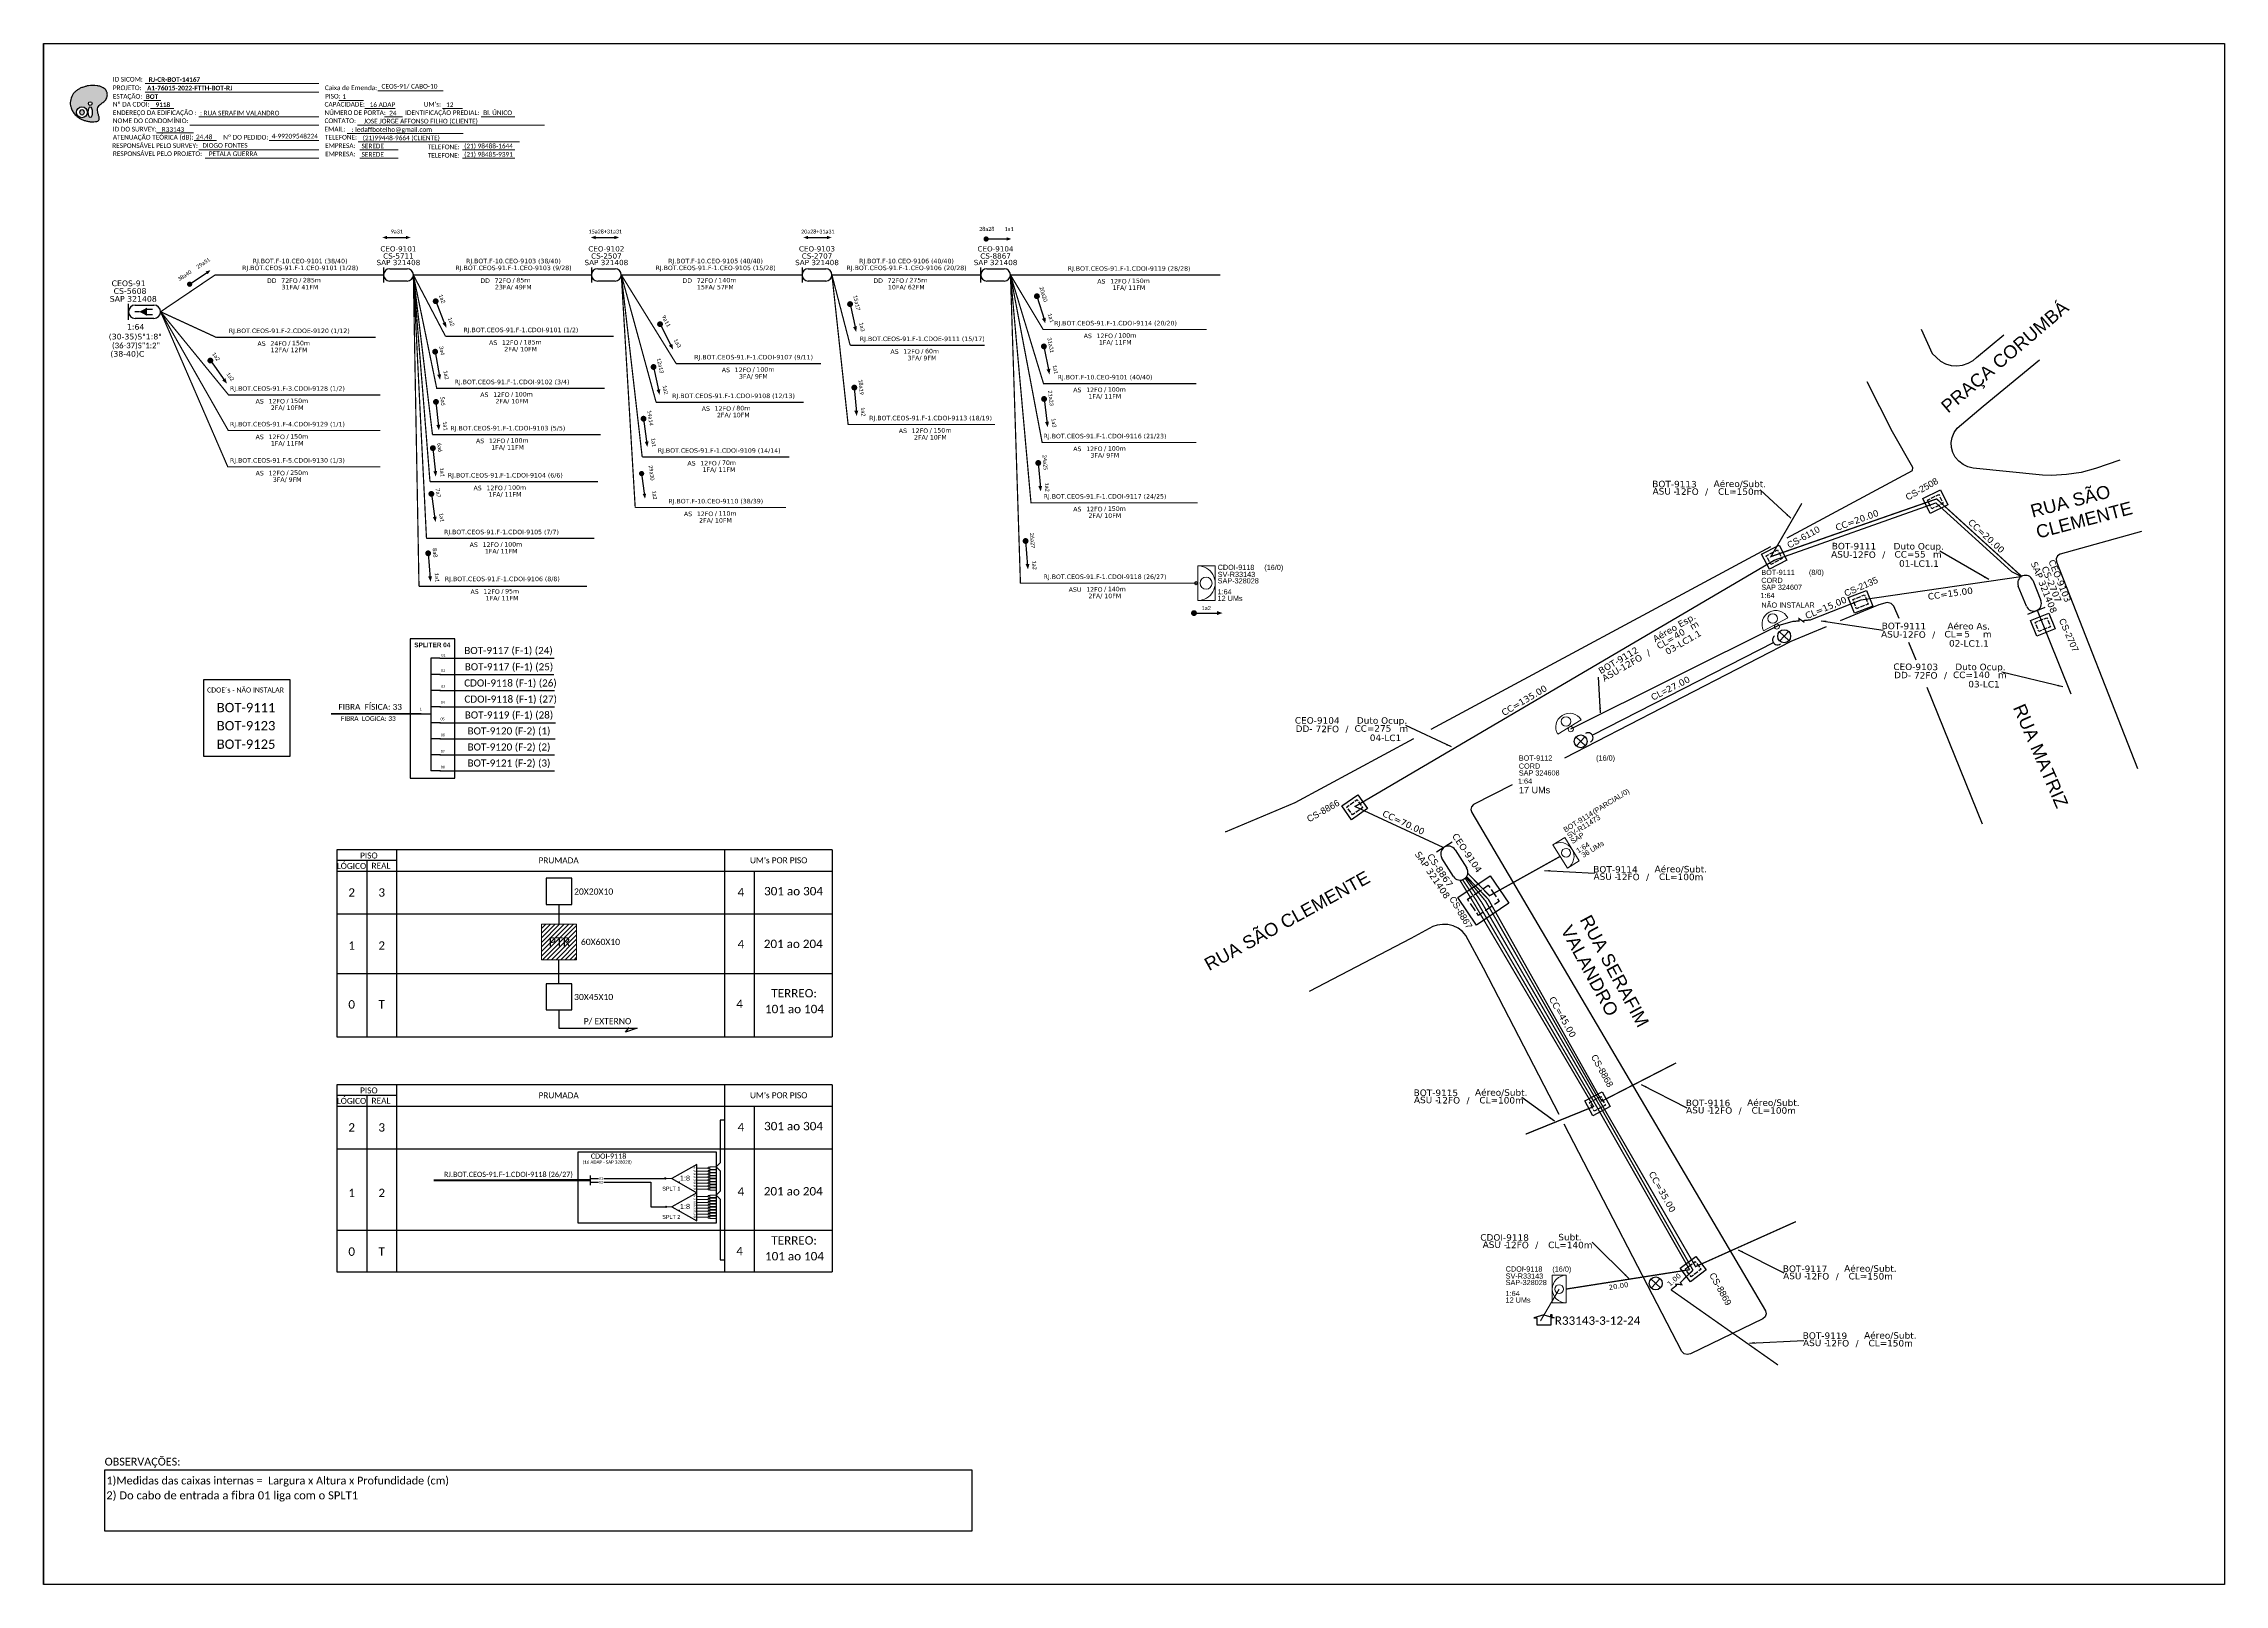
# Model space of a CAD drawing. Extents: x -4 to 837, y 1 to 595.
import ezdxf
from ezdxf.enums import TextEntityAlignment as Align

# ---------------------------------------------------------------- set-up
doc = ezdxf.new("R2010")
doc.units = 0
for name, color, linetype in [('10.0-Cartográfico', 252, 'Continuous'), ('20.4-CEOS', 1, 'Continuous'), ('20.5-CEO', 1, 'Continuous'), ('CAP a instalar', 1, 'Continuous'), ('CD a instalar', 1, 'Continuous'), ('celulas gpon', 7, 'Continuous'), ('label_cabos', 7, 'Continuous'), ('Legenda', 1, 'Continuous'), ('locais', 7, 'Continuous'), ('locais legendas', 7, 'Continuous'), ('PROJETO_FTTH', 1, 'Continuous'), ('QUADRA', 7, 'Continuous'), ('Segmento de Logradouro Texto', 238, 'Continuous'), ('SETA', 7, 'Continuous'), ('Subida Lateral', 5, 'Continuous'), ('surveys', 7, 'Continuous')]:
    doc.layers.add(name, color=color, linetype=linetype)
for name, color, linetype, lineweight in [("20.0-LEGENDA DOS CDO'S", 1, 'Continuous', 0), ('20.1-CDO_INTERIOR', 1, 'Continuous', 0), ('20.2-CDO_POSTE', 1, 'Continuous', 5), ('20.6-CORDOALHA_SUPORTE', 7, 'Continuous', 25), ('40.1-ETIQUETAS', 1, 'Continuous', 20), ('CORDOALHA_SUPORTE', 7, 'Continuous', 25)]:
    doc.layers.add(name, color=color, linetype=linetype, lineweight=lineweight)
doc.layers.add('DROP DE CLIENTE', color=140, linetype='Continuous', plot=False)
doc.layers.add('EXTRA', color=50, linetype='Continuous', plot=False)
doc.styles.add('ARIAL', font='arial.ttf')
doc.styles.add('DIGICADE', font='arial.ttf')
doc.styles.add('MtXpl_Calibri', font='calibri.ttf')
doc.styles.add('ROMANS', font='arial.ttf')
doc.styles.add('siredit', font='verdana.ttf')
doc.styles.add('WMF-Calibri0', font='calibri.ttf')
doc.styles.add('WMF-Calibri1', font='calibrib.ttf')
doc.linetypes.add('FENCELINE1', pattern='A,0.25,-0.1,[133,ltypeshp.shx,S=0.1,R=0,X=-0.1,Y=0],-0.1,1', length=1.45)
doc.dimstyles.new('CC', dxfattribs={"dimtxt": 0.8, "dimasz": 2, "dimexe": 0.18, "dimexo": 0.0625, "dimgap": 0.09, "dimtad": 0, "dimdec": 0, "dimrnd": 1, "dimzin": 0, "dimdsep": 46, "dimtxsty": 'siredit', "dimblk": 'NONE', "dimcen": 0, "dimse1": 1, "dimse2": 1, "dimsd1": 1, "dimsd2": 1, "dimclrt": 7, "dimadec": 0, "dimazin": 0, "dimtfac": 1, "dimtdec": 0, "dimtofl": 0, "dimtmove": 0, "dimatfit": 3, "dimfxl": 0, "dimtolj": 1, "dimtzin": 0, "dimarcsym": 0})

# ---------------------------------------------------------------- blocks, each defined once
blk = doc.blocks.new('OI')
h = blk.add_hatch(color=40)
edge = h.paths.add_edge_path()
edge.add_spline(control_points=[(4.35, -0.67), (3.92, -0.99), (3.26, -1.5), (2.81, -2.59), (2.9, -3.5), (3.06, -4.27), (3.31, -4.85), (3.37, -5.39), (3.4, -5.88), (3.2, -6.4), (2.54, -6.61), (1.65, -6.63), (0.55, -6.67), (-0.56, -6.42), (-1.61, -6.14), (-2.77, -5.61), (-3.92, -4.77), (-4.89, -3.7), (-5.34, -2.65), (-5.6, -1.94), (-5.85, -0.96), (-5.71, 0.47), (-5.1, 2.02), (-4.14, 3.02), (-3.3, 3.61), (-2.37, 4.16), (-1.36, 4.44), (-0.56, 4.7), (0.79, 4.85), (2.24, 4.97), (3.79, 4.57), (4.67, 4.21), (5.44, 3.65), (5.76, 2.99), (6.03, 2.21), (6.01, 1.46), (5.72, 0.64), (5.31, 0.08), (4.88, -0.38), (4.51, -0.55), (4.35, -0.67)], knot_values=[0, 0, 0, 0, 1.60434, 2.417191, 3.427595, 4.282808, 4.776746, 5.304182, 5.888771, 6.258406, 6.858137, 7.79129, 8.986195, 10.124242, 11.187857, 12.242908, 13.953784, 15.414161, 16.515391, 17.349188, 17.675853, 19.552021, 21.515531, 22.568638, 23.63245, 24.621084, 25.782718, 26.745347, 27.142653, 29.870543, 31.004649, 31.921532, 32.709589, 33.801391, 34.042471, 35.192333, 35.971461, 36.628871, 37.254359, 37.836911, 37.836911, 37.836911, 37.836911], degree=3, periodic=0)
h.paths.add_polyline_path([(1.13, -0.87, -1), (-0.04, -0.87, -1)], flags=16)
edge = h.paths.add_edge_path(flags=16)
edge.add_ellipse((0.56, -3.59), major_axis=(-0.02, 1.71), ratio=0.361305, start_angle=0, end_angle=360)
h.paths.add_polyline_path([(-0.36, -3.62, -1), (-3.8, -3.62, -1)], flags=16)
edge = h.paths.add_edge_path(flags=0)
edge.add_ellipse((-2.08, -3.62), major_axis=(0, 0.885), ratio=0.758294, start_angle=0, end_angle=360)
at = {"color": 40}
for centre, radius in [((-2.08, -3.62), 1.72), ((0.54, -0.87), 0.587)]:
    blk.add_circle(centre, radius, dxfattribs=at)
blk.add_ellipse((-2.08, -3.62), major_axis=(0, 0.885), ratio=0.758294, start_param=-3.141592653589792, end_param=3.141592653589792, dxfattribs=at)
blk.add_ellipse((0.56, -3.59), major_axis=(-0.02, 1.71), ratio=0.361305, dxfattribs=at)
at = {"color": 40, "start_tangent": (-0.800898, -0.598801), "end_tangent": (-0.800898, -0.598801)}
blk.add_spline([(4.35, -0.67), (3.2, -1.78), (2.9, -2.54), (2.92, -3.55), (3.12, -4.38), (3.28, -4.85), (3.37, -5.37), (3.35, -5.95), (3.2, -6.29), (2.66, -6.55), (1.73, -6.63), (0.54, -6.62), (-0.58, -6.41), (-1.6, -6.11), (-2.56, -5.67), (-3.95, -4.67), (-4.89, -3.56), (-5.37, -2.56), (-5.64, -1.78), (-5.72, -1.46), (-5.63, 0.42), (-4.84, 2.22), (-4.13, 2.99), (-3.27, 3.62), (-2.4, 4.09), (-1.3, 4.47), (-0.37, 4.72), (0.02, 4.77), (2.75, 4.8), (3.85, 4.53), (4.69, 4.16), (5.31, 3.68), (5.85, 2.73), (5.93, 2.5), (5.94, 1.35), (5.67, 0.62), (5.29, 0.08), (4.84, -0.36), (4.35, -0.67)], degree=3, dxfattribs=at)
blk = doc.blocks.new('CEOS_RP_CT_DRT')
at = {"layer": '20.4-CEOS', "color": 0}
for p, q in [((-4.54, 1.19), (-1.19, 1.19)), ((-1.19, -1.19), (-4.54, -1.19))]:
    blk.add_line(p, q, dxfattribs=at)
for points in [[(-5.73, -1.43), (-5.73, 1.44)], [(-3.79, 0), (-4.59, 0)], [(-2.47, 0.48), (-1.45, 0.48)], [(-2.47, -0.52), (-1.45, -0.52)]]:
    blk.add_lwpolyline(points, dxfattribs=at)
blk.add_lwpolyline([(-3.79, 0, 0, 1.47, 0), (-2.41, 0, 1.47, 1.47, 0)], format="xyseb", dxfattribs=at)
for centre, start, end in [((-4.54, 0), 90, 270), ((-1.19, 0), 270, 90)]:
    blk.add_arc(centre, 1.19, start, end, dxfattribs=at)
at = {"layer": '20.4-CEOS', "color": 0, "style": 'siredit'}
for tag, p in [('Nº_DA_CEOS', (-2.86, 5.6)), ('LOCAL', (-2.86, 4.24)), ('SAP', (-2.86, 2.78)), ('RACIO_SPLITAGEM', (-2.86, -1.88)), ('FIBRAS_SPLITTER', (-2.86, -3.58)), ('RESERVA_FINAIS', (-2.86, -6.39)), ('FIBRAS_TOP_C', (-2.86, -5.08))]:
    blk.add_attdef(tag, text='', height=1.01, dxfattribs=at).set_placement(p, align=Align.TOP_CENTER)
blk = doc.blocks.new('ETIQUETA_RS5F')
at = {"layer": '40.1-ETIQUETAS', "color": 0, "style": 'siredit'}
blk.add_text('/', height=1.5, dxfattribs=at).set_placement((1.58, -1.95), align=Align.MIDDLE_RIGHT)
for tag, p in [('ETIQUETA_R_SECUNDARIA', (1.21, 2.1)), ('ETIQUETA_R_PRIMARIA', (1.21, 4.1)), ('F_ATIVAS/F_MORTAS', (1.14, -4.24))]:
    blk.add_attdef(tag, text='', height=1.5, dxfattribs=at).set_placement(p, align=Align.MIDDLE_CENTER)
for tag, p in [('TIPO_CABO', (-6.58, -2.12)), ('CAP_CABO', (0.4, -2.09))]:
    blk.add_attdef(tag, text='', height=1.5, dxfattribs=at).set_placement(p, align=Align.MIDDLE_RIGHT)
for tag, p in [('FUSÃO_1', (0.85, -8.39)), ('FUSÃO_2', (0.85, -10.6)), ('FUSÃO_3', (0.85, -12.93)), ('FUSÃO_4', (0.85, -15.14)), ('FUSÃO_5', (0.85, -17.16))]:
    blk.add_attdef(tag, text='', height=1.5, dxfattribs=at).set_placement(p, align=Align.CENTER)
blk.add_attdef('METROS', text='', height=1.5, dxfattribs=at).set_placement((2.14, -1.95), align=Align.MIDDLE_LEFT)
blk = doc.blocks.new('CDOI_CT_DRT')
at = {"layer": '20.1-CDO_INTERIOR', "color": 8, "lineweight": 18}
blk.add_lwpolyline([(2.13, -2.13), (2.13, 2.12), (0, 2.12), (0, -2.13)], close=True, dxfattribs=at)
blk.add_circle((1.06, 0), 0.68, dxfattribs=at)
blk.add_arc((0, 0), 2.13, 269.9724, 89.9724, dxfattribs=at)
at = {"layer": "20.0-LEGENDA DOS CDO'S", "color": 8, "style": 'ARIAL'}
for tag, p in [('CDO_N', (2.61, 2.69)), ('SURVEY', (2.61, 1.6)), ('SAP', (2.61, 0.61)), ('1:XX', (2.6, -1.08)), ('UMS', (2.6, -2.09))]:
    blk.add_attdef(tag, p, '', height=0.8, rotation=359.9724, dxfattribs=at)
blk.add_attdef('FIBRAS_UTILIZADAS', text='', height=0.8, rotation=359.9724, dxfattribs=at).set_placement((10.32, 2.69), align=Align.CENTER)
blk = doc.blocks.new('LEGENDA DOS CABOS')
at = {"layer": 'EXTRA', "color": 0, "style": 'siredit'}
for tag, p in [('ID', (4.6, 0.97)), ('XX', (9.03, 0.97))]:
    blk.add_attdef(tag, text='', height=0.48, rotation=359.69, dxfattribs=at).set_placement(p, align=Align.MIDDLE_CENTER)
at = {"layer": 'Legenda', "color": 0, "style": 'siredit'}
for tag, p in [('TIPO_CABO', (1.31, 0)), ('CABO', (4.69, -0.05)), ('/', (6.81, -0.05)), ('METROS', (10.03, -0.05))]:
    blk.add_attdef(tag, text='', height=0.8, rotation=359.69, dxfattribs=at).set_placement(p, align=Align.MIDDLE_CENTER)
blk = doc.blocks.new('CDOE_CT_POST_DESENHO')
at = {"color": 0}
blk.add_line((2.14, 0.39), (-2.11, 0.39), dxfattribs=at)
for centre, radius in [((0.01, 1.4), 0.733), ((0.01, 0), 0.393)]:
    blk.add_circle(centre, radius, dxfattribs=at)
blk.add_arc((0.01, 0.39), 2.12, 0, 180, dxfattribs=at)
blk = doc.blocks.new('Inst CDOE-16 CAIXA DIST OPT CDOE 48F_16D C_SPL_2_1_8')
at = {"layer": "20.0-LEGENDA DOS CDO'S", "color": 0}
for tag, p, style, flags in [('ID_ATIVIDADE', (0.12, 6.47), 'ARIAL', 3), ('FATOR', (7.92, 6.47), 'ARIAL', 1), ('QTDE', (0.1, -1.17), 'DIGICADE', 3)]:
    blk.add_attdef(tag, p, '', height=0.8, rotation=0.118, dxfattribs=dict(at, style=style, flags=flags))
at = {"layer": "20.0-LEGENDA DOS CDO'S", "color": 0, "style": 'ARIAL'}
for tag, p, height in [('SAP', (0.12, 2.96), 0.8), ('CORDOALHA', (0.12, 4.02), 0.8), ('FID', (0.12, 5.25), 0.8), ('1:XX', (-0.01, 1.7), 0.8), ('UMS', (0.14, 0.22), 1)]:
    blk.add_attdef(tag, p, '', height=height, rotation=0.118, dxfattribs=at)
blk.add_attdef('FIBRAS_UTILIZADAS', text='', height=0.8, rotation=0.118, dxfattribs=at).set_placement((13.48, 5.26), align=Align.CENTER)
blk = doc.blocks.new('MANHOLE_MS')
at = {"color": 0}
for p, q in [((-0.00000604, 0.00000542), (0.00000646, 0.00000542)), ((-0.00000604, -0.00000529), (-0.00000604, 0.00000542)), ((0.00000646, 0.00000542), (0.00000646, -0.00000529)), ((0.00000646, -0.00000529), (-0.00000604, -0.00000529))]:
    blk.add_line(p, q, dxfattribs=at)
for points in [[(-0.00000381, 0.00000234, 0), (-0.00000381, 0.00000319, 0), (-0.00000198, 0.00000319, 0)], [(-0.00000381, -0.00000131, 0), (-0.00000381, 0.00000156, 0)], [(-0.00000121, 0.00000319, 0), (0.00000167, 0.00000319, 0)], [(0.00000244, 0.00000319, 0), (0.00000422, 0.00000319, 0), (0.00000422, 0.00000234, 0)], [(0.00000422, 0.00000156, 0), (0.00000422, -0.00000131, 0)], [(-0.00000198, -0.00000306, 0), (-0.00000381, -0.00000306, 0), (-0.00000381, -0.00000209, 0)], [(0.00000167, -0.00000306, 0), (-0.00000121, -0.00000306, 0)], [(0.00000422, -0.00000209, 0), (0.00000422, -0.00000306, 0), (0.00000244, -0.00000306, 0)]]:
    blk.add_polyline3d(points, dxfattribs=at)
blk = doc.blocks.new('Inst CORD ALUMINIO 4.8 MM 3F(sem recursos)')
at = {"layer": '20.6-CORDOALHA_SUPORTE', "color": 0, "lineweight": 0, "style": 'ROMANS'}
blk.add_attdef('LANCE', text='', height=1, dxfattribs=at).set_placement((-0.54, -2.21), align=Align.RIGHT)
at = {"layer": '20.6-CORDOALHA_SUPORTE', "color": 0, "style": 'siredit'}
blk.add_attdef('QTDE', (-0.54, -2.21), '', height=1, rotation=359.69, dxfattribs=at)
at = {"layer": '20.6-CORDOALHA_SUPORTE', "color": 0, "lineweight": 0, "style": 'ROMANS'}
for tag, p, flags in [('FATOR', (-5.2, -4.44), 3), ('ID_ATIVIDADE', (-5.2, -6.67), 3), ('FID', (-5.2, -8.9), 1)]:
    blk.add_attdef(tag, p, '', height=1, dxfattribs=dict(at, flags=flags))
blk = doc.blocks.new('_None')
blk = doc.blocks.new('Inst CB ESP CFOA-SM-ASU-120-S-12')
at = {"layer": 'label_cabos', "color": 0, "style": 'siredit'}
for tag, flags, p in [('ID_ATIVIDADE', 3, (1.31, 2.67)), ('FATOR', 1, (11.56, 2.55))]:
    blk.add_attdef(tag, text='', height=1, rotation=359.69, dxfattribs=dict(at, flags=flags)).set_placement(p, align=Align.MIDDLE_CENTER)
for tag, p in [('TIPO_CABO', (1.26, 0)), ('DESTINO_CABO', (3.13, 1.26)), ('CABO', (4.69, -0.05)), ('/', (7.71, -0.05)), ('LANCE', (10.81, 0)), ('TIPO_CABO', (13.11, 1.24)), ('UND', (15.96, 0)), ('FID', (13.15, -1.41))]:
    blk.add_attdef(tag, text='', height=1, rotation=359.69, dxfattribs=at).set_placement(p, align=Align.MIDDLE_CENTER)
blk.add_attdef('QTDE', (12.43, -0.47), '', height=1, rotation=359.69, dxfattribs=at)
blk = doc.blocks.new('Inst CB DT OCUP CFOA-SM-DD-S-72')
at = {"layer": 'label_cabos', "color": 0, "style": 'siredit'}
for tag, flags, p in [('ID_ATIVIDADE', 3, (1.31, 2.67)), ('FATOR', 1, (11.56, 2.55))]:
    blk.add_attdef(tag, text='', height=1, rotation=359.69, dxfattribs=dict(at, flags=flags)).set_placement(p, align=Align.MIDDLE_CENTER)
for tag, p in [('TIPO_CABO', (1.11, 0)), ('DESTINO_CABO', (3.13, 1.26)), ('CABO', (4.69, -0.05)), ('/', (7.71, -0.05)), ('LANCE', (10.41, 0.02)), ('TIPO_CABO', (13.11, 1.24)), ('UND', (16.46, 0)), ('FID', (13.65, -1.41))]:
    blk.add_attdef(tag, text='', height=1, rotation=359.69, dxfattribs=at).set_placement(p, align=Align.MIDDLE_CENTER)
blk.add_attdef('QTDE', (11.93, -0.45), '', height=1, rotation=359.69, dxfattribs=at)
blk = doc.blocks.new('Inst CB AS CFOA-SM-ASU-120-S-12')
at = {"layer": 'label_cabos', "color": 0, "style": 'siredit'}
for tag, flags, p in [('ID_ATIVIDADE', 3, (1.31, 2.67)), ('FATOR', 1, (11.56, 2.55))]:
    blk.add_attdef(tag, text='', height=1, rotation=359.69, dxfattribs=dict(at, flags=flags)).set_placement(p, align=Align.MIDDLE_CENTER)
for tag, p in [('TIPO_CABO', (1.26, 0)), ('DESTINO_CABO', (3.13, 1.26)), ('CABO', (4.69, -0.05)), ('/', (7.71, -0.05)), ('LANCE', (10.81, 0)), ('TIPO_CABO', (13.11, 1.24)), ('UND', (15.96, 0)), ('FID', (13.15, -1.41))]:
    blk.add_attdef(tag, text='', height=1, rotation=359.69, dxfattribs=at).set_placement(p, align=Align.MIDDLE_CENTER)
blk.add_attdef('QTDE', (12.43, -0.47), '', height=1, rotation=359.69, dxfattribs=at)
blk = doc.blocks.new('CDOE_CT_POSTE')
at = {"layer": "20.0-LEGENDA DOS CDO'S", "color": 0, "style": 'ARIAL'}
for tag, p in [('CDO_N', (0.12, 5.25)), ('CORDOALHA', (0.12, 4.02)), ('SAP', (0.12, 2.96)), ('1:XX', (0.14, 1.23)), ('UMS', (0.14, 0.22))]:
    blk.add_attdef(tag, p, '', height=0.68, rotation=0.118, dxfattribs=at)
blk.add_attdef('FIBRAS_UTILIZADAS', text='', height=0.68, rotation=0.118, dxfattribs=at).set_placement((7.83, 5.26), align=Align.CENTER)
blk = doc.blocks.new('Inst CB DT OCUP CFOA-SM-ASU-120-S-12')
at = {"layer": 'label_cabos', "color": 0, "style": 'siredit'}
for tag, flags, p in [('ID_ATIVIDADE', 3, (1.31, 2.67)), ('FATOR', 1, (11.56, 2.55))]:
    blk.add_attdef(tag, text='', height=1, rotation=359.69, dxfattribs=dict(at, flags=flags)).set_placement(p, align=Align.MIDDLE_CENTER)
for tag, p in [('TIPO_CABO', (1.26, 0)), ('DESTINO_CABO', (3.13, 1.26)), ('CABO', (4.69, -0.05)), ('/', (7.71, -0.05)), ('LANCE', (10.91, 0)), ('TIPO_CABO', (13.11, 1.24)), ('UND', (15.96, 0)), ('FID', (13.15, -1.41))]:
    blk.add_attdef(tag, text='', height=1, rotation=359.69, dxfattribs=at).set_placement(p, align=Align.MIDDLE_CENTER)
blk.add_attdef('QTDE', (12.43, -0.47), '', height=1, rotation=359.69, dxfattribs=at)
blk = doc.blocks.new('LVLV')
for p, q in [((0, 0.0000254), (-0.0000251, 0.000018)), ((-0.0000251, 0.000018), (-0.0000173, 0.000018)), ((-0.0000172, 0), (-0.0000172, 0.0000179)), ((0.0000172, 0), (-0.0000172, 0)), ((0, 0.0000254), (0.0000251, 0.000018)), ((0.0000169, 0.0000264), (0.0000195, 0.0000264)), ((0.0000169, 0.0000205), (0.0000169, 0.0000264)), ((0.0000251, 0.000018), (0.0000172, 0.000018)), ((0.0000172, 0.000018), (0.0000172, 0)), ((0.0000195, 0.0000264), (0.0000195, 0.0000198))]:
    blk.add_line(p, q)
blk = doc.blocks.new('SPLT_1-8_SC-APC')
at = {"color": 1, "lineweight": 0}
blk.add_lwpolyline([(-17.04, -7.55), (-19.26, -7.55)], dxfattribs=at)
at = {"color": 1}
blk.add_lwpolyline([(-7.37, -2.1), (-17.04, -7.55), (-7.37, -13), (-7.37, -2.1)], dxfattribs=at)
at = {"color": 3, "lineweight": 0}
for points in [[(-2.99, -3.51), (-7.37, -3.51)], [(-7.37, -4.66), (-2.99, -4.66)], [(-7.37, -5.82), (-2.99, -5.82)], [(-7.37, -6.97), (-2.99, -6.97)], [(-7.37, -8.12), (-2.99, -8.12)], [(-2.41, -3.02), (-2.41, -4)], [(-2.41, -3.02), (0, -3.02)], [(-2.41, -4), (0, -4)], [(-2.41, -4.17), (-2.41, -5.16)], [(-2.41, -4.17), (0, -4.17)], [(-2.41, -5.16), (0, -5.16)], [(-2.41, -5.32), (-2.41, -6.31)], [(-2.41, -5.32), (0, -5.32)], [(-2.41, -6.31), (0, -6.31)], [(-2.41, -6.48), (-2.41, -7.46)], [(-2.41, -6.48), (0, -6.48)], [(-2.41, -7.46), (0, -7.46)], [(-2.41, -7.63), (-2.41, -8.62)], [(-2.41, -7.63), (0, -7.63)], [(-7.37, -9.28), (-2.99, -9.28)], [(-7.37, -10.43), (-2.99, -10.43)], [(-7.37, -11.58), (-2.99, -11.58)], [(-2.41, -8.62), (0, -8.62)], [(-2.41, -8.78), (-2.41, -9.77)], [(-2.41, -8.78), (0, -8.78)], [(-2.41, -9.77), (0, -9.77)], [(-2.41, -9.94), (-2.41, -10.92)], [(-2.41, -9.94), (0, -9.94)], [(-2.41, -10.92), (0, -10.92)], [(-2.41, -11.09), (-2.41, -12.08)], [(-2.41, -11.09), (0, -11.09)], [(-2.41, -12.08), (0, -12.08)]]:
    blk.add_lwpolyline(points, dxfattribs=at)
for points in [[(-2.99, -3.22), (-2.41, -3.22), (-2.41, -3.8), (-2.99, -3.8)], [(-2.99, -4.38), (-2.41, -4.38), (-2.41, -4.95), (-2.99, -4.95)], [(-2.99, -5.53), (-2.41, -5.53), (-2.41, -6.1), (-2.99, -6.1)], [(-2.99, -6.68), (-2.41, -6.68), (-2.41, -7.26), (-2.99, -7.26)], [(-2.99, -7.84), (-2.41, -7.84), (-2.41, -8.41), (-2.99, -8.41)], [(-2.99, -8.99), (-2.41, -8.99), (-2.41, -9.56), (-2.99, -9.56)], [(-2.99, -10.14), (-2.41, -10.14), (-2.41, -10.72), (-2.99, -10.72)], [(-2.99, -11.3), (-2.41, -11.3), (-2.41, -11.87), (-2.99, -11.87)]]:
    blk.add_lwpolyline(points, close=True, dxfattribs=at)
at = {"color": 1, "style": 'ARIAL'}
for s, height, p in [('1:8', 2, (-13.91, -8.4)), ('S1', 0.75, (-8.74, -3.78)), ('S2', 0.75, (-8.74, -4.97)), ('S3', 0.75, (-8.74, -6.18)), ('S4', 0.75, (-8.74, -7.36)), ('S5', 0.75, (-8.74, -8.57)), ('S6', 0.75, (-8.74, -9.69)), ('S7', 0.75, (-8.74, -10.78)), ('S8', 0.75, (-8.74, -11.9))]:
    blk.add_text(s, height=height, dxfattribs=at).set_placement(p)
blk = doc.blocks.new('SPLITTER_')
blk.add_point((0, 0))
at = {"style": 'ARIAL', "flags": 4}
blk.add_attdef('SPLT', (0, -3.26), '', height=1.5, dxfattribs=at)

msp = doc.modelspace()

# ---------------------------------------------------------------- hatches: boundary and pattern name
h = msp.add_hatch()
h.set_pattern_fill('ANSI31', color=1, scale=10, style=0)
h.set_pattern_definition([(45, (-423.5103, -141.8883), (-0.8838835, 0.8838835), [])])
h.paths.add_polyline_path([(188.11, 242.08), (201.68, 242.08), (201.68, 255.83), (188.11, 255.83)])
h.paths.add_polyline_path([(190.11, 246.43), (200.19, 246.43), (200.19, 251.58), (190.11, 251.58)], flags=24)
h = msp.add_hatch(color=3)
h.dxf.hatch_style = 1
edge = h.paths.add_edge_path()
edge.add_arc((235.96, 157.75), 0.256, 0, 360)
h = msp.add_hatch(color=3)
h.dxf.hatch_style = 1
edge = h.paths.add_edge_path()
edge.add_arc((236.25, 146.81), 0.256, 0, 360)

# ---------------------------------------------------------------- linework, layer by layer
msp.add_line((-3.83, 595.26), (-3.83, 1.26))
at = {"color": 1}
for p, q in [((665.58, 368.52), (669.23, 365.1)), ((669.12, 368.64), (665.69, 364.98)), ((590.64, 328.1), (587.22, 324.44)), ((587.1, 327.98), (590.76, 324.56)), ((206.99, 158.87), (206.99, 155.1)), ((616.04, 119), (619.7, 115.58)), ((619.58, 119.12), (616.16, 115.46))]:
    msp.add_line(p, q, dxfattribs=at)
at = {"color": 7, "linetype": 'Continuous'}
for p, q in [((145.47, 358.33), (145.47, 314.94)), ((148.98, 358.33), (145.47, 358.33)), ((149.16, 352.04), (145.47, 352.04)), ((149.16, 345.85), (145.47, 345.85)), ((141.82, 336.9), (145.45, 336.9)), ((149.16, 339.63), (145.47, 339.63)), ((149.16, 333.47), (145.47, 333.47)), ((149.16, 327.3), (145.47, 327.3)), ((149.16, 321.11), (145.47, 321.11)), ((149.16, 314.94), (145.47, 314.94))]:
    msp.add_line(p, q, dxfattribs=at)
at = {"color": 10, "linetype": 'Continuous'}
for p, q in [((148.98, 358.33), (193.05, 358.33)), ((148.98, 352.04), (192.97, 352.04)), ((148.98, 345.85), (193.13, 345.85)), ((148.98, 339.63), (193.13, 339.63)), ((148.98, 333.47), (193.51, 333.47)), ((148.98, 327.3), (193.43, 327.3)), ((148.98, 321.11), (193.13, 321.11)), ((148.98, 314.94), (193.13, 314.94))]:
    msp.add_line(p, q, dxfattribs=at)
at = {"color": 1, "linetype": 'Continuous', "lineweight": 60}
msp.add_line((141.82, 336.9), (107.02, 336.9), dxfattribs=at)
at = {"color": 7}
for points in [[(-3.83, 595.26), (837.17, 595.26), (837.17, 1.26), (-3.83, 1.26)], [(137.5, 312.12), (154.78, 312.12), (154.78, 365.77), (137.5, 365.77)], [(199.85, 273.46), (189.94, 273.46), (189.94, 263.42), (199.85, 263.42)], [(199.85, 232.81), (189.94, 232.81), (189.94, 222.77), (199.85, 222.77)]]:
    msp.add_lwpolyline(points, close=True, dxfattribs=at)
at = {"color": 7, "lineweight": 0}
for points in [[(34.76, 573.3), (41.31, 573.3)], [(35.28, 579.86), (102.25, 579.86)], [(35.28, 576.58), (102.25, 576.58)], [(110.04, 573.34), (119.53, 573.34)], [(125.09, 577.07), (150.22, 577.07)], [(37.42, 570.23), (46.44, 570.23)], [(52.58, 563.88), (102.25, 563.88)], [(55.99, 566.99), (102.25, 566.99)], [(117.21, 563.88), (189.27, 563.88)], [(120.09, 570.23), (131.71, 570.23)], [(127.68, 566.99), (134.62, 566.99)], [(150.03, 570.23), (157.7, 570.23)], [(164.85, 566.99), (177.83, 566.99)], [(39.74, 560.82), (53.96, 560.82)], [(54.28, 557.85), (62.88, 557.85)], [(83.17, 557.85), (102.27, 557.85)], [(113.17, 560.64), (157.92, 560.64)], [(117.45, 557.41), (179.67, 557.41)], [(55.99, 554.29), (102.25, 554.29)], [(58.48, 551.06), (102.25, 551.06)], [(118.06, 554.29), (132.86, 554.29)], [(118.06, 551.06), (132.86, 551.06)], [(157.67, 554.29), (177.86, 554.29)], [(157.67, 551.06), (177.86, 551.06)]]:
    msp.add_lwpolyline(points, dxfattribs=at)
for points in [[(359.14, 519.94, 1, 1, 1), (360.14, 519.94, 1, 1, 1)], [(52.05, 502.22, 1, 1, 1), (52.89, 502.77, 1, 1, 1)], [(226.72, 429.99, 1, 1, 1), (226.85, 429, 1, 1, 1)]]:
    msp.add_lwpolyline(points, format="xyseb", close=True)
at = {"color": 7, "const_width": 1.13}
for points in [[(147.16, 496.47, 1), (147.58, 495.42, 1)], [(60.14, 473.54, 1), (60.8, 472.62, 1)]]:
    msp.add_lwpolyline(points, format="xyb", close=True, dxfattribs=at)
at = {"const_width": 1.13}
for points in [[(379.06, 498.43, 1), (379.4, 497.35, 1)], [(233.64, 487.6, 1), (234.15, 486.6, 1)], [(307.05, 495.4, 1), (307.29, 494.29, 1)], [(381.82, 479.08, 1), (382.04, 477.98, 1)], [(147.06, 477.04, 1), (147.26, 475.93, 1)], [(231.26, 471.15, 1), (231.5, 470.05, 1)], [(308.76, 463.21, 1), (308.86, 462.09, 1)], [(147.42, 457.71, 1), (147.54, 456.59, 1)], [(381.92, 458.83, 1), (382.06, 457.71, 1)], [(227.45, 451.21, 1), (227.6, 450.09, 1)], [(146.24, 439.88, 1), (146.35, 438.75, 1)], [(379.71, 434.15, 1), (379.8, 433.03, 1)], [(145.62, 422.23, 1), (145.78, 421.12, 1)], [(374.81, 404.08, 1), (374.91, 402.95, 1)], [(144.42, 399.33, 1), (144.51, 398.21, 1)], [(439.24, 375.71, 1), (440.37, 375.71, 1)]]:
    msp.add_lwpolyline(points, format="xyb", close=True, dxfattribs=at)
at = {"color": 0}
for points in [[(300.29, 284.41), (109.19, 284.41)], [(132.33, 280.3), (109.19, 280.3)], [(300.29, 193.83), (109.19, 193.83)], [(132.33, 189.72), (109.19, 189.72)]]:
    msp.add_lwpolyline(points, dxfattribs=at)
for points in [[(109.19, 284.41), (109.19, 212.33)], [(120.76, 280.3), (120.76, 212.33)], [(132.33, 212.33), (132.33, 284.41)], [(258.7, 284.41), (258.7, 212.33)], [(300.29, 284.41), (300.29, 212.33)], [(109.19, 276.19), (300.29, 276.19)], [(109.19, 276.19), (300.29, 276.19)], [(270.27, 212.33), (270.27, 276.19)], [(109.19, 259.82), (300.29, 259.82)], [(109.19, 236.8), (300.29, 236.8)], [(109.19, 212.33), (300.29, 212.33)], [(109.19, 193.83), (109.19, 121.74)], [(132.33, 121.74), (132.33, 193.83)], [(258.7, 193.83), (258.7, 121.74)], [(300.29, 193.83), (300.29, 121.74)], [(109.19, 185.61), (300.29, 185.61)], [(109.19, 185.61), (300.29, 185.61)], [(120.76, 189.72), (120.76, 121.74)], [(270.27, 121.74), (270.27, 185.61)], [(109.19, 169.23), (300.29, 169.23)], [(109.19, 137.8), (300.29, 137.8)], [(109.19, 121.74), (300.29, 121.74)]]:
    msp.add_lwpolyline(points)
at = {"color": 3}
for points in [[(194.9, 263.42), (194.9, 255.83)], [(194.9, 232.81), (194.9, 242.08)], [(258.71, 180.19), (257.05, 180.19), (257.05, 163.75), (255.48, 162.24), (257.05, 160.73), (257.05, 152.85), (255.48, 151.34), (257.05, 149.83), (257.05, 126.32), (258.7, 126.32)], [(206.99, 157.75), (210.15, 157.75)], [(212.22, 157.75), (235.96, 157.75)]]:
    msp.add_lwpolyline(points, dxfattribs=at)
at = {"color": 1, "lineweight": 0}
msp.add_lwpolyline([(188.11, 255.83), (201.68, 255.83), (201.68, 242.08), (188.11, 242.08)], close=True, dxfattribs=at)
at = {"color": 1}
for points in [[(194.9, 222.77), (194.9, 215.72), (225.03, 215.72)], [(220.62, 214.13), (222.03, 215.96)], [(225.03, 215.72), (220.62, 214.13)]]:
    msp.add_lwpolyline(points, dxfattribs=at)
msp.add_lwpolyline([(202.35, 167.96), (255.48, 167.96), (255.48, 140.51), (202.35, 140.51)], close=True, dxfattribs=at)
msp.add_lwpolyline([(146.64, 157.06, 0.8, 0.8, 0), (206.99, 157.09, 0.8, 0.8, 0)], format="xyseb", dxfattribs=at)
at = {"color": 2}
for points in [[(206.99, 156.29), (210.15, 156.29)], [(212.22, 156.29), (230.36, 156.29), (230.36, 146.81), (236.22, 146.81)]]:
    msp.add_lwpolyline(points, dxfattribs=at)
at = {"color": 0}
msp.add_lwpolyline([(19.73, 45.46), (354.16, 45.46), (354.16, 21.75), (19.73, 21.75)], close=True, dxfattribs=at)
at = {"color": 1}
for centre in [(667.4, 366.81), (588.93, 326.27), (617.87, 117.29)]:
    msp.add_circle(centre, 2.5, dxfattribs=at)
at = {"color": 3}
for centre in [(235.96, 157.75), (236.25, 146.81)]:
    msp.add_circle(centre, 0.256, dxfattribs=at)
at = {"layer": '10.0-Cartográfico'}
for p, q in [((720.27, 485.13), (724.54, 475.82)), ((741.63, 474.25), (752.06, 482.97)), ((724.54, 475.82), (727.63, 472.8)), ((727.63, 472.8), (729.6, 471.81)), ((729.6, 471.81), (731.76, 471.22)), ((731.76, 471.22), (734.01, 471.07)), ((734.01, 471.07), (736.22, 471.32)), ((736.22, 471.32), (738.36, 472.02)), ((738.36, 472.02), (740.28, 473.11)), ((740.28, 473.11), (741.63, 474.25)), ((744.15, 455.54), (765.85, 473.29)), ((734.13, 446.96), (744.15, 455.54)), ((732.96, 445.3), (734.13, 446.96)), ((717.02, 431.87), (709.15, 445.63)), ((731.81, 441.51), (732.15, 443.46)), ((731.91, 439.52), (731.81, 441.51)), ((732.42, 437.61), (731.91, 439.52)), ((732.15, 443.46), (732.96, 445.3)), ((733.4, 435.81), (732.42, 437.61)), ((668.51, 404.72), (716.89, 430.74)), ((716.89, 430.74), (717.02, 431.87)), ((734.71, 434.26), (733.4, 435.81)), ((736.39, 432.99), (734.71, 434.26)), ((738.28, 432.09), (736.39, 432.99)), ((740.29, 431.57), (738.28, 432.09)), ((767.04, 428.87), (740.29, 431.57)), ((776.22, 429.11), (770.44, 428.79)), ((781.92, 429.98), (776.22, 429.11)), ((787.52, 431.41), (781.92, 429.98)), ((796.87, 434.63), (787.52, 431.41)), ((770.44, 428.79), (767.04, 428.87)), ((805.21, 407.2), (773.89, 398.44)), ((531.21, 330.9), (662.23, 401.35)), ((772.87, 397.75), (772.35, 396.69)), ((772.46, 395.53), (803.67, 315.75)), ((773.89, 398.44), (772.87, 397.75)), ((703.93, 378.94), (688.96, 372.67)), ((707.09, 379.79), (703.93, 378.94)), ((708.68, 379.4), (707.09, 379.79)), ((709.75, 378.35), (708.68, 379.4)), ((683.65, 370.44), (670.01, 364.72)), ((711.69, 373.65), (709.75, 378.35)), ((670.01, 364.72), (582.66, 319.83)), ((478.82, 302.73), (524.54, 327.31)), ((562.55, 309.49), (547.59, 301.95)), ((451.99, 291.37), (478.82, 302.73)), ((546.77, 301.06), (546.54, 299.93)), ((546.54, 299.93), (546.94, 298.78)), ((547.59, 301.95), (546.77, 301.06)), ((546.94, 298.78), (660.15, 106.71)), ((531.9, 254.88), (523.39, 250.23)), ((533.53, 255.42), (531.9, 254.88)), ((535.6, 255.71), (533.53, 255.42)), ((537.73, 255.62), (535.6, 255.71)), ((539.78, 255.1), (537.73, 255.62)), ((541.68, 254.22), (539.78, 255.1)), ((543.3, 252.97), (541.68, 254.22)), ((523.39, 250.23), (484.18, 229.81)), ((551.43, 238.77), (544.64, 251.45)), ((580.61, 182.42), (551.43, 238.77)), ((627.91, 91.1), (582.55, 178.68)), ((659.14, 103.63), (631.24, 90.08)), ((660.11, 104.45), (659.14, 103.63)), ((660.46, 105.56), (660.11, 104.45)), ((660.15, 106.71), (660.46, 105.56)), ((628.82, 90.17), (627.91, 91.1)), ((630.03, 89.82), (628.82, 90.17)), ((631.24, 90.08), (630.03, 89.82))]:
    msp.add_line(p, q, dxfattribs=at)
at = {"layer": '20.1-CDO_INTERIOR', "color": 1, "lineweight": 18}
msp.add_lwpolyline([(577.97, 109.77), (577.97, 120.41), (583.3, 120.41), (583.29, 109.77)], close=True, dxfattribs=at)
msp.add_circle((580.63, 115.09), 1.7, dxfattribs=at)
msp.add_arc((583.29, 115.09), 5.32, 89.96895, 269.96895, dxfattribs=at)
at = {"layer": '20.5-CEO', "color": 7}
for p, q in [((129.65, 508.47), (136.36, 508.47)), ((209.84, 508.47), (216.56, 508.47)), ((291.07, 508.47), (297.79, 508.47)), ((136.36, 503.69), (129.65, 503.69)), ((216.56, 503.69), (209.84, 503.69)), ((297.79, 503.69), (291.07, 503.69)), ((763.24, 388.4), (766.39, 380.6)), ((760.84, 378.35), (757.68, 386.14))]:
    msp.add_line(p, q, dxfattribs=at)
at = {"layer": '20.5-CEO', "color": 5}
for p, q in [((359.93, 508.47), (366.64, 508.47)), ((366.64, 503.69), (359.93, 503.69)), ((539.89, 274.17), (535.41, 281.28)), ((540.47, 284.48), (544.96, 277.37))]:
    msp.add_line(p, q, dxfattribs=at)
at = {"layer": '20.5-CEO', "color": 7}
for points in [[(127.25, 508.96), (127.25, 503.19)], [(207.45, 508.96), (207.45, 503.19)], [(288.68, 508.96), (288.68, 503.19)], [(761.39, 375.35), (768.09, 378.06)]]:
    msp.add_lwpolyline(points, dxfattribs=at)
at = {"layer": '20.5-CEO', "color": 5}
for points in [[(357.53, 508.96), (357.53, 503.19)], [(539.4, 287.34), (533.29, 283.49)]]:
    msp.add_lwpolyline(points, dxfattribs=at)
at = {"layer": '20.5-CEO', "color": 7}
for centre, radius, start, end in [((129.65, 506.08), 2.39, 90, 270), ((136.36, 506.08), 2.39, 270, 90), ((209.84, 506.08), 2.39, 90, 270), ((216.56, 506.08), 2.39, 270, 90), ((291.07, 506.08), 2.39, 90, 270), ((297.79, 506.08), 2.39, 270, 90), ((760.46, 387.27), 3, 22.05582, 202.05582), ((763.62, 379.48), 3, 202.05582, 22.05582)]:
    msp.add_arc(centre, radius, start, end, dxfattribs=at)
at = {"layer": '20.5-CEO', "color": 5}
for centre, radius, start, end in [((359.93, 506.08), 2.39, 90, 270), ((366.64, 506.08), 2.39, 270, 90), ((537.94, 282.88), 3, 32.2277, 212.2277), ((542.42, 275.77), 3, 212.2277, 32.2277)]:
    msp.add_arc(centre, radius, start, end, dxfattribs=at)
at = {"layer": '40.1-ETIQUETAS', "color": 1}
msp.add_line((441.27, 380.55), (441.27, 393.97), dxfattribs=at)
msp.add_lwpolyline([(441.27, 393.97), (447.99, 393.97), (447.99, 380.52), (441.27, 380.52)], close=True, dxfattribs=at)
for centre, major_axis, start_param, end_param in [((440.65, 387.25), (-0.439, 0.439), 2.356194490191767, 8.639379797371353), ((441.27, 387.26), (-4.74, 4.74), 2.356194, 5.497787), ((444.46, 387.26), (1.64, 1.64), 3.926991, 10.210176)]:
    msp.add_ellipse(centre, major_axis=major_axis, ratio=1, start_param=start_param, end_param=end_param, dxfattribs=at)
at = {"layer": 'CAP a instalar', "color": 7, "linetype": 'FENCELINE1', "ltscale": 5}
for p, q in [((758.7, 389.69), (696.92, 380.65)), ((696.92, 380.65), (677.71, 373.07)), ((664.92, 370.77), (585, 330.91)), ((670.75, 372.52), (664.92, 370.77))]:
    msp.add_line(p, q, dxfattribs=at)
at = {"layer": 'CAP a instalar', "color": 7, "ltscale": 7, "const_width": 0.467}
for points in [[(41.29, 491.89), (62.29, 506.08)], [(127.25, 506.08), (62.29, 506.08)], [(207.45, 506.08), (138.75, 506.08)], [(288.68, 506.08), (218.95, 506.08)], [(357.53, 506.08), (300.18, 506.08)]]:
    msp.add_lwpolyline(points, dxfattribs=at)
at = {"layer": 'CAP a instalar', "color": 8, "linetype": 'FENCELINE1', "ltscale": 7, "const_width": 0.467}
for points in [[(151.17, 482.4), (138.75, 506.08)], [(138.75, 506.08), (147.77, 462.35), (212.59, 462.35)], [(146.13, 444.54), (138.75, 506.08)], [(145.17, 426.38), (138.75, 506.08)], [(138.75, 506.08), (140.93, 386.03)], [(143.82, 404.5), (138.75, 506.08)], [(240.09, 471.91), (240.09, 471.91), (218.95, 506.08)], [(232.37, 456.99), (218.95, 506.08)], [(227, 435.93), (218.95, 506.08)], [(224.31, 416.4), (218.95, 506.08)], [(215.99, 482.4), (151.17, 482.4), (151.17, 482.4)], [(289.29, 456.99), (232.37, 456.99), (232.37, 456.99)], [(210.95, 444.54), (146.13, 444.54)], [(145.17, 426.38), (145.17, 426.38), (209.99, 426.38)], [(282.43, 416.4), (224.31, 416.4), (224.31, 416.4)], [(208.5, 404.5), (143.82, 404.5), (143.82, 404.5)], [(205.76, 386.03), (140.93, 386.03), (140.93, 386.03)]]:
    msp.add_lwpolyline(points, dxfattribs=at)
at = {"layer": 'CAP a instalar', "color": 8, "linetype": 'FENCELINE1', "ltscale": 7}
for points in [[(363.02, 448.43, 0.467, 0.467, 0), (306.42, 448.43, 0.467, 0.467, 0), (300.18, 506.08, 0.467, 0.467, 0)], [(444.68, 485.03, 0.467, 0.467, 0), (381.65, 485.03, 0.467, 0.467, 0), (369.03, 506.08, 0.467, 0.467, 0)], [(440.65, 464.2, 0.467, 0.467, 0), (381.77, 464.2, 0.467, 0.467, 0), (369.03, 506.08, 0.467, 0.467, 0)], [(440.65, 441.48, 0.467, 0.467, 0), (381.25, 441.48, 0.467, 0.467, 0), (369.03, 506.08, 0.467, 0.467, 0)], [(449.93, 506.08, 0.467, 0.467, 0), (399.78, 506.08, 0.467, 0.467, 0), (369.03, 506.08, 0.467, 0.467, 0)], [(441.27, 418.24, 0.467, 0.467, 0), (376.94, 418.24, 0.467, 0.467, 0), (369.03, 506.08, 0.467, 0.467, 0)], [(125.96, 432.11, 0.467, 0.467, 0), (67.19, 432.11, 0.467, 0.467, 0), (41.29, 491.89, 0.467, 0.467, 0)], [(125.96, 446.09, 0.467, 0.467, 0), (67.4, 446.09, 0.467, 0.467, 0), (41.29, 491.89, 0.467, 0.467, 0)], [(295.97, 471.91, 0.467, 0.467, 0), (240.09, 471.91, 0.467, 0.467, 0), (240.09, 471.91, 0.467, 0.467, 0)], [(283.76, 435.93, 0.467, 0.467, 0), (227, 435.93, 0.467, 0.467, 0), (227, 435.93, 0.467, 0.467, 0)]]:
    msp.add_lwpolyline(points, format="xyseb", dxfattribs=at)
at = {"layer": 'CAP a instalar', "color": 7, "linetype": 'FENCELINE1', "ltscale": 7, "const_width": 0.467}
for points in [[(300.18, 506.08), (307.21, 478.97)], [(41.29, 491.89), (62.75, 482.01)], [(124.21, 482.01), (62.75, 482.01)], [(359.03, 478.97), (307.21, 478.97)]]:
    msp.add_lwpolyline(points, dxfattribs=at)
at = {"layer": 'CAP a instalar', "color": 1, "linetype": 'FENCELINE1', "ltscale": 7}
msp.add_lwpolyline([(441.27, 387.25, 0.467, 0.467, 0), (372.87, 387.25, 0.467, 0.467, 0), (369.03, 506.08, 0.467, 0.467, 0)], format="xyseb", dxfattribs=at)
at = {"layer": 'CAP a instalar', "color": 7, "linetype": 'FENCELINE1', "ltscale": 7}
msp.add_lwpolyline([(125.96, 459.82, 0.467, 0.467, 0), (67.5, 459.82, 0.467, 0.467, 0), (41.29, 491.89, 0.467, 0.467, 0)], format="xyseb", dxfattribs=at)
at = {"layer": 'CAP a instalar', "color": 8, "linetype": 'FENCELINE1', "ltscale": 5, "const_width": 0.501}
for points in [[(758.99, 389.88), (726.2, 419.73), (662.29, 397.49), (674.21, 418.03)], [(545.5, 275.27), (553.77, 266.74), (581.03, 281.92)], [(542.4, 272.67), (548.29, 262.97), (594.03, 185.26)], [(550.77, 264.14), (544.37, 273.47)], [(596.81, 186.65), (552.28, 264.65), (544.69, 273.81)], [(544.93, 274.11), (553.33, 265.35), (597.2, 187.39)], [(550.77, 264.14), (596.07, 186.1)], [(597.03, 187.54), (625.74, 202.29)], [(593.85, 185.42), (567.71, 174.82)], [(596.03, 186.22), (632.24, 122.38)], [(633.36, 123.54), (596.81, 186.65)], [(633.33, 123.81), (671.93, 141.11)], [(629.07, 119.33), (632.24, 122.38)], [(623.74, 114.84), (665.01, 85.84)]]:
    msp.add_lwpolyline(points, dxfattribs=at)
at = {"layer": 'CAP a instalar', "color": 1, "linetype": 'FENCELINE1', "ltscale": 5, "const_width": 0.501}
for points in [[(630.96, 122.52), (594.49, 186.49), (548.61, 265.02), (543.42, 272.9)], [(631, 122.58), (583.34, 115.11)]]:
    msp.add_lwpolyline(points, dxfattribs=at)
at = {"layer": 'CAP a instalar', "color": 5, "ltscale": 5, "const_width": 0.501}
msp.add_lwpolyline([(629.07, 119.33), (627.39, 117.6), (627.89, 116.83), (625.62, 116.94), (625.84, 116.45), (623.74, 114.84)], dxfattribs=at)
at = {"layer": 'CD a instalar', "color": 7, "ltscale": 5}
for p, q in [((663.5, 396.08), (725.86, 418.27)), ((725.86, 418.27), (755.04, 391.8)), ((646.72, 386.23), (663.5, 396.08)), ((755.04, 391.8), (758.99, 389.88)), ((501.83, 301.14), (646.72, 386.23)), ((765, 376.82), (777.93, 344.65)), ((535.95, 285.34), (501.83, 301.14))]:
    msp.add_line(p, q, dxfattribs=at)
at = {"layer": 'CORDOALHA_SUPORTE'}
msp.add_line((663.39, 364.33), (593.45, 328.59), dxfattribs=at)
for centre, start, end in [((664.85, 365.38), 126.80667, 306.80667), ((591.79, 327.65), 299.73994, 119.73994)]:
    msp.add_arc(centre, 1.91, start, end, dxfattribs=at)
at = {"layer": 'DROP DE CLIENTE', "lineweight": 0}
msp.add_lwpolyline([(573.38, 102.92), (580.63, 115.09)], dxfattribs=at)
at = {"layer": 'PROJETO_FTTH', "ltscale": 2}
msp.add_lwpolyline([(57.9, 350.08), (91.13, 350.08), (91.13, 320.43), (57.9, 320.43)], close=True, dxfattribs=at)
at = {"layer": 'QUADRA'}
for p, q in [((709.15, 445.63), (699.36, 464.85)), ((772.35, 396.69), (772.46, 395.53)), ((718.25, 357.61), (715.53, 364.35)), ((743.84, 294.36), (722.51, 347.09)), ((452.11, 291.43), (451.99, 291.37)), ((544.64, 251.45), (543.3, 252.97))]:
    msp.add_line(p, q, dxfattribs=at)
at = {"layer": 'SETA', "color": 7}
for points in [[(127.95, 520.5), (136.55, 520.5)], [(208.36, 520.5), (216.95, 520.5)], [(290.31, 520.5), (298.91, 520.5)], [(60.47, 473.08), (66.11, 465.2)]]:
    msp.add_lwpolyline(points, dxfattribs=at)
at = {"layer": 'SETA'}
for points in [[(359.64, 519.94), (368.24, 519.94)], [(52.47, 502.49), (59.62, 507.27)], [(379.23, 497.89), (382.1, 488.62)], [(147.37, 495.94), (150.95, 486.93)], [(307.17, 494.84), (309.22, 485.37)], [(233.89, 487.1), (238.31, 478.46)], [(147.16, 476.48), (148.82, 466.93)], [(381.93, 478.53), (383.81, 469.01)], [(231.38, 470.6), (233.41, 461.12)], [(308.81, 462.65), (309.61, 452.99)], [(147.48, 457.15), (148.47, 447.5)], [(381.99, 458.27), (383.19, 448.65)], [(227.53, 450.65), (228.82, 441.03)], [(146.3, 439.31), (147.26, 429.66)], [(226.78, 429.49), (227.94, 420.97)], [(379.76, 433.59), (380.56, 423.93)], [(145.7, 421.67), (147.1, 412.08)], [(144.47, 398.77), (145.27, 389.1)], [(374.86, 403.52), (375.66, 393.85)], [(439.81, 375.71), (449.51, 375.71)]]:
    msp.add_lwpolyline(points, dxfattribs=at)
at = {"layer": 'SETA', "color": 7}
for points in [[(128.64, 521.18), (126.81, 520.52), (128.64, 519.85)], [(135.86, 521.18), (137.69, 520.52), (135.86, 519.85)], [(209.05, 521.18), (207.21, 520.52), (209.05, 519.85)], [(216.26, 521.18), (218.09, 520.52), (216.26, 519.85)], [(66.28, 466.28), (66.88, 464.16), (65.06, 465.4)]]:
    msp.add_solid(points, dxfattribs=at)
at = {"layer": 'SETA'}
for points in [[(291, 521.18), (289.17, 520.52), (291, 519.85)], [(298.22, 521.18), (300.05, 520.52), (298.22, 519.85)], [(367.55, 520.62), (369.38, 519.96), (367.55, 519.29)], [(58.67, 507.45), (60.57, 507.91), (59.41, 506.34)], [(151.38, 487.94), (151.45, 485.74), (149.98, 487.38)], [(382.6, 489.6), (382.49, 487.4), (381.16, 489.15)], [(238.64, 479.51), (238.91, 477.32), (237.3, 478.82)], [(309.81, 486.29), (309.51, 484.11), (308.34, 485.97)], [(149.45, 467.83), (149.06, 465.66), (147.96, 467.57)], [(384.41, 469.93), (384.07, 467.75), (382.93, 469.63)], [(234, 462.04), (233.7, 459.86), (232.53, 461.73)], [(149.15, 448.36), (148.61, 446.22), (147.65, 448.2)], [(310.31, 453.83), (309.73, 451.7), (308.81, 453.7)], [(383.86, 449.52), (383.37, 447.37), (382.37, 449.33)], [(229.47, 441.91), (229, 439.76), (227.98, 441.71)], [(147.95, 430.52), (147.41, 428.38), (146.45, 430.37)], [(228.52, 421.75), (228.1, 419.84), (227.2, 421.57)], [(381.26, 424.76), (380.68, 422.64), (379.76, 424.64)], [(147.75, 412.96), (147.31, 410.81), (146.26, 412.74)], [(145.97, 389.94), (145.39, 387.82), (144.47, 389.82)], [(376.36, 394.69), (375.78, 392.57), (374.86, 394.57)], [(448.73, 376.48), (450.79, 375.73), (448.73, 374.97)]]:
    msp.add_solid(points, dxfattribs=at)
at = {"layer": 'Subida Lateral', "color": 5, "const_width": 0.501}
msp.add_lwpolyline([(670.73, 372.49), (673.11, 372.7), (673.09, 373.62), (674.95, 372.31), (675.03, 372.85), (677.67, 373.09)], dxfattribs=at)

# ---------------------------------------------------------------- block references
at = {"color": 7, "xscale": 1.213923925163967, "yscale": 1.213923925163967, "zscale": 1.213923925163967, "rotation": 0.1532896023949059}
msp.add_blockref('OI', (13.47, 573.2), dxfattribs=at)
at = {"lineweight": 0}
ref = msp.add_blockref('Inst CB DT OCUP CFOA-SM-DD-S-72', (710.28, 351.84), dxfattribs=dict(at, xscale=2.504024694142545, yscale=2.504024694142545, zscale=2.504024694142545))
ref.add_attrib('DESTINO_CABO', 'CEO-9103', dxfattribs={"layer": 'label_cabos', "color": 0, "height": 2.504, "rotation": 359.69001, "style": 'siredit'}).set_placement((718.13, 355), align=Align.MIDDLE_CENTER)
ref.add_attrib('TIPO_CABO', 'Duto Ocup.', dxfattribs={"layer": 'label_cabos', "color": 0, "height": 2.504, "rotation": 359.69001, "style": 'siredit'}).set_placement((743.11, 354.96), align=Align.MIDDLE_CENTER)
ref.add_attrib('/', '/', dxfattribs={"layer": 'label_cabos', "color": 0, "height": 2.5, "rotation": 359.69001, "style": 'siredit'}).set_placement((729.6, 351.71), align=Align.MIDDLE_CENTER)
ref.add_attrib('FID', '03-LC1', dxfattribs={"layer": 'label_cabos', "color": 0, "height": 2.504, "rotation": 359.69001, "style": 'siredit'}).set_placement((744.46, 348.3), align=Align.MIDDLE_CENTER)
ref.add_attrib('LANCE', 'CC=', dxfattribs={"layer": 'label_cabos', "color": 0, "height": 2.504, "rotation": 359.69001, "style": 'siredit'}).set_placement((736.35, 351.9), align=Align.MIDDLE_CENTER)
ref.add_attrib('UND', 'm', dxfattribs={"layer": 'label_cabos', "color": 0, "height": 2.5, "rotation": 359.69001, "style": 'siredit'}).set_placement((751.51, 351.85), align=Align.MIDDLE_CENTER)
ref.add_attrib('CABO', '72FO', dxfattribs={"layer": 'label_cabos', "color": 0, "height": 2.504, "rotation": 359.69001, "style": 'siredit'}).set_placement((722.02, 351.71), align=Align.MIDDLE_CENTER)
ref.add_attrib('TIPO_CABO', 'DD-', dxfattribs={"layer": 'label_cabos', "color": 0, "height": 2.504, "rotation": 359.69001, "style": 'siredit'}).set_placement((713.07, 351.83), align=Align.MIDDLE_CENTER)
ref.add_attrib('QTDE', '140', (740.16, 350.7), dxfattribs={"layer": 'label_cabos', "color": 0, "height": 2.504, "rotation": 359.69001, "style": 'siredit'})
at = {"color": 0, "lineweight": 0, "xscale": 2.504024694142545, "yscale": 2.504024694142545, "zscale": 2.504024694142545, "rotation": 27.11852558159475}
msp.add_blockref('Inst CORD ALUMINIO 4.8 MM 3F(sem recursos)', (621.3, 350.43), dxfattribs=at).add_auto_attribs({'QTDE': '27.00', 'LANCE': 'CL='})
at = {"color": 7, "lineweight": 0}
ref = msp.add_blockref('Inst CB DT OCUP CFOA-SM-DD-S-72', (479.49, 331.17), dxfattribs=dict(at, xscale=2.504024694142545, yscale=2.504024694142545, zscale=2.504024694142545))
ref.add_attrib('DESTINO_CABO', 'CEO-9104', dxfattribs={"layer": 'label_cabos', "color": 0, "height": 2.504, "rotation": 359.69001, "style": 'siredit'}).set_placement((487.33, 334.33), align=Align.MIDDLE_CENTER)
ref.add_attrib('TIPO_CABO', 'Duto Ocup.', dxfattribs={"layer": 'label_cabos', "color": 0, "height": 2.504, "rotation": 359.69001, "style": 'siredit'}).set_placement((512.31, 334.29), align=Align.MIDDLE_CENTER)
ref.add_attrib('/', '/', dxfattribs={"layer": 'label_cabos', "color": 0, "height": 2.5, "rotation": 359.69001, "style": 'siredit'}).set_placement((498.8, 331.04), align=Align.MIDDLE_CENTER)
ref.add_attrib('FID', '04-LC1', dxfattribs={"layer": 'label_cabos', "color": 0, "height": 2.504, "rotation": 359.69001, "style": 'siredit'}).set_placement((513.66, 327.63), align=Align.MIDDLE_CENTER)
ref.add_attrib('LANCE', 'CC=', dxfattribs={"layer": 'label_cabos', "color": 0, "height": 2.504, "rotation": 359.69001, "style": 'siredit'}).set_placement((505.55, 331.22), align=Align.MIDDLE_CENTER)
ref.add_attrib('UND', 'm', dxfattribs={"layer": 'label_cabos', "color": 0, "height": 2.5, "rotation": 359.69001, "style": 'siredit'}).set_placement((520.71, 331.17), align=Align.MIDDLE_CENTER)
ref.add_attrib('CABO', '72FO', dxfattribs={"layer": 'label_cabos', "color": 0, "height": 2.504, "rotation": 359.69001, "style": 'siredit'}).set_placement((491.22, 331.04), align=Align.MIDDLE_CENTER)
ref.add_attrib('TIPO_CABO', 'DD-', dxfattribs={"layer": 'label_cabos', "color": 0, "height": 2.504, "rotation": 359.69001, "style": 'siredit'}).set_placement((482.27, 331.16), align=Align.MIDDLE_CENTER)
ref.add_attrib('QTDE', '275', (509.36, 330.03), dxfattribs={"layer": 'label_cabos', "color": 0, "height": 2.504, "rotation": 359.69001, "style": 'siredit'})
at = {"color": 3}
for p in [(255.48, 165.26), (255.48, 154.36)]:
    msp.add_blockref('SPLT_1-8_SC-APC', p, dxfattribs=at)
ref = msp.add_blockref('SPLITTER_', (241.28, 156.33), dxfattribs=dict(xscale=-1))
ref.add_attrib('SPLT', 'SPLT 1', (234.75, 153.07), dxfattribs={"height": 1.5, "style": 'ARIAL'})
ref = msp.add_blockref('SPLITTER_', (241.28, 145.44), dxfattribs=dict(xscale=-1))
ref.add_attrib('SPLT', 'SPLT 2', (234.75, 142.18), dxfattribs={"height": 1.5, "style": 'ARIAL'})
at = {"layer": "20.0-LEGENDA DOS CDO'S", "color": 252}
ref = msp.add_blockref('CDOE_CT_POSTE', (658.29, 377.24), dxfattribs=dict(at, xscale=2.504024694142545, yscale=2.504024694142545, zscale=2.504024694142545))
ref.add_attrib('CDO_N', 'BOT-9111', (658.59, 390.38), dxfattribs={"color": 0, "height": 2.003, "rotation": 0.11799, "style": 'ARIAL'})
ref.add_attrib('CORDOALHA', 'CORD', (658.59, 387.32), dxfattribs={"color": 0, "height": 2.003, "rotation": 0.11799, "style": 'ARIAL'})
ref.add_attrib('SAP', 'SAP 324607', (658.6, 384.66), dxfattribs={"color": 0, "height": 2.003, "rotation": 0.11799, "style": 'ARIAL'})
ref.add_attrib('1:XX', '1:64', (658.26, 381.5), dxfattribs={"color": 0, "height": 2.003, "rotation": 0.11799, "style": 'ARIAL'})
ref.add_attrib('UMS', 'NÃO INSTALAR', (658.64, 377.79), dxfattribs={"color": 0, "height": 2.0032, "rotation": 0.11799, "style": 'ARIAL'})
ref.add_attrib('FIBRAS_UTILIZADAS', '     (8/0)', dxfattribs={"color": 0, "height": 2.003, "rotation": 0.11799, "style": 'ARIAL'}).set_placement((677.89, 390.42), align=Align.CENTER)
at = {"layer": "20.0-LEGENDA DOS CDO'S", "color": 7, "lineweight": 0, "xscale": 2.504024694142545, "yscale": 2.504024694142545, "zscale": 2.504024694142545}
msp.add_blockref('Inst CDOE-16 CAIXA DIST OPT CDOE 48F_16D C_SPL_2_1_8', (564.77, 305.67), dxfattribs=at).add_auto_attribs({'FID': 'BOT-9112', 'CORDOALHA': 'CORD', 'SAP': 'SAP 324608', '1:XX': '1:64', 'UMS': '17 UMs', 'FIBRAS_UTILIZADAS': '(16/0)'})
at = {"layer": '20.1-CDO_INTERIOR', "xscale": 2.504024694142545, "yscale": 2.504024694142545, "zscale": 2.504024694142545, "rotation": 31.79150768092358}
msp.add_blockref('CDOI_CT_DRT', (581.03, 281.92), dxfattribs=at).add_auto_attribs({'CDO_N': 'BOT-9114', 'FIBRAS_UTILIZADAS': '     (PARCIAL/0)', 'SURVEY': 'SV-R11473', 'SAP': 'SAP', '1:XX': '1:64', 'UMS': ' 36 UMs'})
at = {"layer": '20.2-CDO_POSTE', "color": 8, "xscale": -2.504024694142545, "yscale": 2.504024694142545, "zscale": 2.504024694142545, "rotation": 28.05769183043841}
msp.add_blockref('CDOE_CT_POST_DESENHO', (664.63, 370.53), dxfattribs=at)
at = {"layer": '20.2-CDO_POSTE', "color": 7, "xscale": -2.504024694142545, "yscale": 2.504024694142545, "zscale": 2.504024694142545, "rotation": 31.71923225451175}
msp.add_blockref('CDOE_CT_POST_DESENHO', (585.14, 330.96), dxfattribs=at)
at = {"layer": '20.4-CEOS', "color": 7}
ref = msp.add_blockref('CEOS_RP_CT_DRT', (41.29, 491.89), dxfattribs=dict(at, xscale=2.161665797233581, yscale=2.161665797233581, zscale=2.161665797233581))
ref.add_attrib('Nº_DA_CEOS', 'CEOS-91', dxfattribs={"color": 7, "height": 2.183, "style": 'siredit'}).set_placement((28.94, 503.94), align=Align.TOP_CENTER)
ref.add_attrib('LOCAL', 'CS-5608', dxfattribs={"color": 7, "height": 2.183, "style": 'siredit'}).set_placement((29.5, 500.97), align=Align.TOP_CENTER)
ref.add_attrib('SAP', 'SAP 321408', dxfattribs={"color": 7, "height": 2.183, "style": 'siredit'}).set_placement((30.74, 497.94), align=Align.TOP_CENTER)
ref.add_attrib('RACIO_SPLITAGEM', '1:64', dxfattribs={"color": 7, "height": 2.183, "style": 'siredit'}).set_placement((31.67, 487.18), align=Align.TOP_CENTER)
ref.add_attrib('FIBRAS_SPLITTER', '(30-35)S"1:8"', dxfattribs={"color": 7, "height": 2.1826, "style": 'siredit'}).set_placement((31.52, 483.41), align=Align.TOP_CENTER)
ref.add_attrib('FIBRAS_TOP_C', '(38-40)C', dxfattribs={"color": 7, "height": 2.183, "style": 'siredit'}).set_placement((28.46, 476.75), align=Align.TOP_CENTER)
at = {"layer": '40.1-ETIQUETAS', "color": 7}
ref = msp.add_blockref('ETIQUETA_RS5F', (93.72, 506.35), dxfattribs=dict(at, xscale=1.16639998499977, yscale=1.16639998499977, zscale=1.16639998499977))
ref.add_attrib('ETIQUETA_R_PRIMARIA', 'RJ.BOT.F-10.CEO-9101 (38/40)', dxfattribs={"color": 0, "height": 1.7496, "style": 'siredit'}).set_placement((95.06, 511.45), align=Align.MIDDLE_CENTER)
ref.add_attrib('ETIQUETA_R_SECUNDARIA', 'RJ.BOT.CEOS-91.F-1.CEO-9101 (1/28)', dxfattribs={"color": 0, "height": 1.7496, "style": 'siredit'}).set_placement((95.1, 508.8), align=Align.MIDDLE_CENTER)
ref.add_attrib('TIPO_CABO', 'DD', dxfattribs={"color": 0, "height": 1.75, "style": 'siredit'}).set_placement((86, 503.88), align=Align.MIDDLE_RIGHT)
ref.add_attrib('CAP_CABO', '72FO', dxfattribs={"color": 0, "height": 1.75, "style": 'siredit'}).set_placement((94.15, 503.9), align=Align.MIDDLE_RIGHT)
ref.add_attrib('METROS', '285m', dxfattribs={"color": 0, "height": 1.75, "style": 'siredit'}).set_placement((96.18, 504.07), align=Align.MIDDLE_LEFT)
ref.add_attrib('F_ATIVAS/F_MORTAS', '31FA/ 41FM', dxfattribs={"color": 0, "height": 1.75, "style": 'siredit'}).set_placement((95.01, 501.39), align=Align.MIDDLE_CENTER)
ref = msp.add_blockref('ETIQUETA_RS5F', (176, 506.35), dxfattribs=dict(at, xscale=1.16639998499977, yscale=1.16639998499977, zscale=1.16639998499977))
ref.add_attrib('ETIQUETA_R_PRIMARIA', 'RJ.BOT.F-10.CEO-9103 (38/40)', dxfattribs={"color": 0, "height": 1.7496, "style": 'siredit'}).set_placement((177.34, 511.45), align=Align.MIDDLE_CENTER)
ref.add_attrib('ETIQUETA_R_SECUNDARIA', 'RJ.BOT.CEOS-91.F-1.CEO-9103 (9/28)', dxfattribs={"color": 0, "height": 1.7496, "style": 'siredit'}).set_placement((177.38, 508.8), align=Align.MIDDLE_CENTER)
ref.add_attrib('TIPO_CABO', 'DD', dxfattribs={"color": 0, "height": 1.75, "style": 'siredit'}).set_placement((168.29, 503.88), align=Align.MIDDLE_RIGHT)
ref.add_attrib('CAP_CABO', '72FO', dxfattribs={"color": 0, "height": 1.75, "style": 'siredit'}).set_placement((176.43, 503.9), align=Align.MIDDLE_RIGHT)
ref.add_attrib('METROS', '85m', dxfattribs={"color": 0, "height": 1.75, "style": 'siredit'}).set_placement((178.47, 504.07), align=Align.MIDDLE_LEFT)
ref.add_attrib('F_ATIVAS/F_MORTAS', '23FA/ 49FM', dxfattribs={"color": 0, "height": 1.75, "style": 'siredit'}).set_placement((177.3, 501.39), align=Align.MIDDLE_CENTER)
ref = msp.add_blockref('ETIQUETA_RS5F', (253.94, 506.35), dxfattribs=dict(at, xscale=1.16639998499977, yscale=1.16639998499977, zscale=1.16639998499977))
ref.add_attrib('ETIQUETA_R_PRIMARIA', 'RJ.BOT.F-10.CEO-9105 (40/40)', dxfattribs={"color": 0, "height": 1.7496, "style": 'siredit'}).set_placement((255.28, 511.45), align=Align.MIDDLE_CENTER)
ref.add_attrib('ETIQUETA_R_SECUNDARIA', 'RJ.BOT.CEOS-91.F-1.CEO-9105 (15/28)', dxfattribs={"color": 0, "height": 1.7496, "style": 'siredit'}).set_placement((255.32, 508.8), align=Align.MIDDLE_CENTER)
ref.add_attrib('TIPO_CABO', 'DD', dxfattribs={"color": 0, "height": 1.75, "style": 'siredit'}).set_placement((246.22, 503.88), align=Align.MIDDLE_RIGHT)
ref.add_attrib('CAP_CABO', '72FO', dxfattribs={"color": 0, "height": 1.75, "style": 'siredit'}).set_placement((254.37, 503.9), align=Align.MIDDLE_RIGHT)
ref.add_attrib('METROS', '140m', dxfattribs={"color": 0, "height": 1.75, "style": 'siredit'}).set_placement((256.4, 504.07), align=Align.MIDDLE_LEFT)
ref.add_attrib('F_ATIVAS/F_MORTAS', '15FA/ 57FM', dxfattribs={"color": 0, "height": 1.75, "style": 'siredit'}).set_placement((255.24, 501.39), align=Align.MIDDLE_CENTER)
ref = msp.add_blockref('ETIQUETA_RS5F', (327.57, 506.35), dxfattribs=dict(at, xscale=1.16639998499977, yscale=1.16639998499977, zscale=1.16639998499977))
ref.add_attrib('ETIQUETA_R_PRIMARIA', 'RJ.BOT.F-10.CEO-9106 (40/40)', dxfattribs={"color": 0, "height": 1.7496, "style": 'siredit'}).set_placement((328.91, 511.45), align=Align.MIDDLE_CENTER)
ref.add_attrib('ETIQUETA_R_SECUNDARIA', 'RJ.BOT.CEOS-91.F-1.CEO-9106 (20/28)', dxfattribs={"color": 0, "height": 1.7496, "style": 'siredit'}).set_placement((328.95, 508.8), align=Align.MIDDLE_CENTER)
ref.add_attrib('TIPO_CABO', 'DD', dxfattribs={"color": 0, "height": 1.75, "style": 'siredit'}).set_placement((319.86, 503.88), align=Align.MIDDLE_RIGHT)
ref.add_attrib('CAP_CABO', '72FO', dxfattribs={"color": 0, "height": 1.75, "style": 'siredit'}).set_placement((328, 503.9), align=Align.MIDDLE_RIGHT)
ref.add_attrib('METROS', '275m', dxfattribs={"color": 0, "height": 1.75, "style": 'siredit'}).set_placement((330.04, 504.07), align=Align.MIDDLE_LEFT)
ref.add_attrib('F_ATIVAS/F_MORTAS', '10FA/ 62FM', dxfattribs={"color": 0, "height": 1.75, "style": 'siredit'}).set_placement((328.87, 501.39), align=Align.MIDDLE_CENTER)
at = {"layer": '40.1-ETIQUETAS', "color": 8}
ref = msp.add_blockref('ETIQUETA_RS5F', (413.39, 506.1), dxfattribs=dict(at, xscale=1.16639998499977, yscale=1.16639998499977, zscale=1.16639998499977))
ref.add_attrib('ETIQUETA_R_SECUNDARIA', 'RJ.BOT.CEOS-91.F-1.CDOI-9119 (28/28)', dxfattribs={"color": 0, "height": 1.7496, "style": 'siredit'}).set_placement((414.77, 508.56), align=Align.MIDDLE_CENTER)
ref.add_attrib('TIPO_CABO', 'AS', dxfattribs={"color": 0, "height": 1.75, "style": 'siredit'}).set_placement((405.67, 503.64), align=Align.MIDDLE_RIGHT)
ref.add_attrib('CAP_CABO', '12FO', dxfattribs={"color": 0, "height": 1.75, "style": 'siredit'}).set_placement((413.82, 503.66), align=Align.MIDDLE_RIGHT)
ref.add_attrib('METROS', '150m', dxfattribs={"color": 0, "height": 1.75, "style": 'siredit'}).set_placement((415.85, 503.82), align=Align.MIDDLE_LEFT)
ref.add_attrib('F_ATIVAS/F_MORTAS', '1FA/ 11FM', dxfattribs={"color": 0, "height": 1.75, "style": 'siredit'}).set_placement((414.69, 501.15), align=Align.MIDDLE_CENTER)
ref = msp.add_blockref('ETIQUETA_RS5F', (408.15, 485.06), dxfattribs=dict(at, xscale=1.16639998499977, yscale=1.16639998499977, zscale=1.16639998499977))
ref.add_attrib('ETIQUETA_R_SECUNDARIA', 'RJ.BOT.CEOS-91.F-1.CDOI-9114 (20/20)', dxfattribs={"color": 0, "height": 1.7496, "style": 'siredit'}).set_placement((409.53, 487.51), align=Align.MIDDLE_CENTER)
ref.add_attrib('TIPO_CABO', 'AS', dxfattribs={"color": 0, "height": 1.75, "style": 'siredit'}).set_placement((400.43, 482.59), align=Align.MIDDLE_RIGHT)
ref.add_attrib('CAP_CABO', '12FO', dxfattribs={"color": 0, "height": 1.75, "style": 'siredit'}).set_placement((408.57, 482.61), align=Align.MIDDLE_RIGHT)
ref.add_attrib('METROS', '100m', dxfattribs={"color": 0, "height": 1.75, "style": 'siredit'}).set_placement((410.61, 482.78), align=Align.MIDDLE_LEFT)
ref.add_attrib('F_ATIVAS/F_MORTAS', '1FA/ 11FM', dxfattribs={"color": 0, "height": 1.75, "style": 'siredit'}).set_placement((409.44, 480.1), align=Align.MIDDLE_CENTER)
at = {"layer": '40.1-ETIQUETAS', "color": 7}
ref = msp.add_blockref('ETIQUETA_RS5F', (89.51, 482.1), dxfattribs=dict(at, xscale=1.16639998499977, yscale=1.16639998499977, zscale=1.16639998499977))
ref.add_attrib('ETIQUETA_R_SECUNDARIA', 'RJ.BOT.CEOS-91.F-2.CDOE-9120 (1/12)', dxfattribs={"color": 0, "height": 1.7496, "style": 'siredit'}).set_placement((90.89, 484.55), align=Align.MIDDLE_CENTER)
ref.add_attrib('TIPO_CABO', 'AS', dxfattribs={"color": 0, "height": 1.75, "style": 'siredit'}).set_placement((81.79, 479.63), align=Align.MIDDLE_RIGHT)
ref.add_attrib('CAP_CABO', '24FO', dxfattribs={"color": 0, "height": 1.75, "style": 'siredit'}).set_placement((89.94, 479.66), align=Align.MIDDLE_RIGHT)
ref.add_attrib('METROS', '150m', dxfattribs={"color": 0, "height": 1.75, "style": 'siredit'}).set_placement((91.97, 479.82), align=Align.MIDDLE_LEFT)
ref.add_attrib('F_ATIVAS/F_MORTAS', '12FA/ 12FM', dxfattribs={"color": 0, "height": 1.75, "style": 'siredit'}).set_placement((90.8, 477.15), align=Align.MIDDLE_CENTER)
at = {"layer": '40.1-ETIQUETAS', "color": 8}
ref = msp.add_blockref('ETIQUETA_RS5F', (178.83, 482.42), dxfattribs=dict(at, xscale=1.166399984999771, yscale=1.166399984999771, zscale=1.166399984999771))
ref.add_attrib('ETIQUETA_R_SECUNDARIA', 'RJ.BOT.CEOS-91.F-1.CDOI-9101 (1/2)', dxfattribs={"color": 0, "height": 1.7496, "style": 'siredit'}).set_placement((180.21, 484.88), align=Align.MIDDLE_CENTER)
ref.add_attrib('TIPO_CABO', 'AS', dxfattribs={"color": 0, "height": 1.75, "style": 'siredit'}).set_placement((171.12, 479.96), align=Align.MIDDLE_RIGHT)
ref.add_attrib('CAP_CABO', '12FO', dxfattribs={"color": 0, "height": 1.75, "style": 'siredit'}).set_placement((179.26, 479.98), align=Align.MIDDLE_RIGHT)
ref.add_attrib('METROS', '185m', dxfattribs={"color": 0, "height": 1.75, "style": 'siredit'}).set_placement((181.3, 480.15), align=Align.MIDDLE_LEFT)
ref.add_attrib('F_ATIVAS/F_MORTAS', '2FA/ 10FM', dxfattribs={"color": 0, "height": 1.75, "style": 'siredit'}).set_placement((180.13, 477.47), align=Align.MIDDLE_CENTER)
at = {"layer": '40.1-ETIQUETAS', "color": 7}
ref = msp.add_blockref('ETIQUETA_RS5F', (333.62, 478.99), dxfattribs=dict(at, xscale=1.16639998499977, yscale=1.16639998499977, zscale=1.16639998499977))
ref.add_attrib('ETIQUETA_R_SECUNDARIA', 'RJ.BOT.CEOS-91.F-1.CDOE-9111 (15/17)', dxfattribs={"color": 0, "height": 1.7496, "style": 'siredit'}).set_placement((335, 481.45), align=Align.MIDDLE_CENTER)
ref.add_attrib('TIPO_CABO', 'AS', dxfattribs={"color": 0, "height": 1.75, "style": 'siredit'}).set_placement((325.9, 476.52), align=Align.MIDDLE_RIGHT)
ref.add_attrib('CAP_CABO', '12FO', dxfattribs={"color": 0, "height": 1.75, "style": 'siredit'}).set_placement((334.04, 476.55), align=Align.MIDDLE_RIGHT)
ref.add_attrib('METROS', '60m', dxfattribs={"color": 0, "height": 1.75, "style": 'siredit'}).set_placement((336.08, 476.71), align=Align.MIDDLE_LEFT)
ref.add_attrib('F_ATIVAS/F_MORTAS', '3FA/ 9FM', dxfattribs={"color": 0, "height": 1.75, "style": 'siredit'}).set_placement((334.91, 474.04), align=Align.MIDDLE_CENTER)
at = {"layer": '40.1-ETIQUETAS', "color": 8}
ref = msp.add_blockref('ETIQUETA_RS5F', (268.58, 471.93), dxfattribs=dict(at, xscale=1.166399984999771, yscale=1.166399984999771, zscale=1.166399984999771))
ref.add_attrib('ETIQUETA_R_SECUNDARIA', 'RJ.BOT.CEOS-91.F-1.CDOI-9107 (9/11)', dxfattribs={"color": 0, "height": 1.7496, "style": 'siredit'}).set_placement((269.97, 474.39), align=Align.MIDDLE_CENTER)
ref.add_attrib('TIPO_CABO', 'AS', dxfattribs={"color": 0, "height": 1.75, "style": 'siredit'}).set_placement((260.87, 469.47), align=Align.MIDDLE_RIGHT)
ref.add_attrib('CAP_CABO', '12FO', dxfattribs={"color": 0, "height": 1.75, "style": 'siredit'}).set_placement((269.01, 469.49), align=Align.MIDDLE_RIGHT)
ref.add_attrib('METROS', '100m', dxfattribs={"color": 0, "height": 1.75, "style": 'siredit'}).set_placement((271.05, 469.65), align=Align.MIDDLE_LEFT)
ref.add_attrib('F_ATIVAS/F_MORTAS', '3FA/ 9FM', dxfattribs={"color": 0, "height": 1.75, "style": 'siredit'}).set_placement((269.88, 466.98), align=Align.MIDDLE_CENTER)
at = {"layer": '40.1-ETIQUETAS', "color": 7}
ref = msp.add_blockref('ETIQUETA_RS5F', (88.8, 459.84), dxfattribs=dict(at, xscale=1.16639998499977, yscale=1.16639998499977, zscale=1.16639998499977))
ref.add_attrib('ETIQUETA_R_SECUNDARIA', 'RJ.BOT.CEOS-91.F-3.CDOI-9128 (1/2)', dxfattribs={"color": 0, "height": 1.7496, "style": 'siredit'}).set_placement((90.18, 462.3), align=Align.MIDDLE_CENTER)
ref.add_attrib('TIPO_CABO', 'AS', dxfattribs={"color": 0, "height": 1.75, "style": 'siredit'}).set_placement((81.08, 457.38), align=Align.MIDDLE_RIGHT)
ref.add_attrib('CAP_CABO', '12FO', dxfattribs={"color": 0, "height": 1.75, "style": 'siredit'}).set_placement((89.23, 457.4), align=Align.MIDDLE_RIGHT)
ref.add_attrib('METROS', '150m', dxfattribs={"color": 0, "height": 1.75, "style": 'siredit'}).set_placement((91.26, 457.56), align=Align.MIDDLE_LEFT)
ref.add_attrib('F_ATIVAS/F_MORTAS', '2FA/ 10FM', dxfattribs={"color": 0, "height": 1.75, "style": 'siredit'}).set_placement((90.1, 454.89), align=Align.MIDDLE_CENTER)
at = {"layer": '40.1-ETIQUETAS', "color": 8}
ref = msp.add_blockref('ETIQUETA_RS5F', (175.43, 462.37), dxfattribs=dict(at, xscale=1.166399984999771, yscale=1.166399984999771, zscale=1.166399984999771))
ref.add_attrib('ETIQUETA_R_SECUNDARIA', 'RJ.BOT.CEOS-91.F-1.CDOI-9102 (3/4)', dxfattribs={"color": 0, "height": 1.7496, "style": 'siredit'}).set_placement((176.81, 464.83), align=Align.MIDDLE_CENTER)
ref.add_attrib('TIPO_CABO', 'AS', dxfattribs={"color": 0, "height": 1.75, "style": 'siredit'}).set_placement((167.72, 459.9), align=Align.MIDDLE_RIGHT)
ref.add_attrib('CAP_CABO', '12FO', dxfattribs={"color": 0, "height": 1.75, "style": 'siredit'}).set_placement((175.86, 459.93), align=Align.MIDDLE_RIGHT)
ref.add_attrib('METROS', '100m', dxfattribs={"color": 0, "height": 1.75, "style": 'siredit'}).set_placement((177.9, 460.09), align=Align.MIDDLE_LEFT)
ref.add_attrib('F_ATIVAS/F_MORTAS', '2FA/ 10FM', dxfattribs={"color": 0, "height": 1.75, "style": 'siredit'}).set_placement((176.73, 457.42), align=Align.MIDDLE_CENTER)
ref = msp.add_blockref('ETIQUETA_RS5F', (404.11, 464.22), dxfattribs=dict(at, xscale=1.16639998499977, yscale=1.16639998499977, zscale=1.16639998499977))
ref.add_attrib('ETIQUETA_R_SECUNDARIA', 'RJ.BOT.F-10.CEO-9101 (40/40)', dxfattribs={"color": 0, "height": 1.7496, "style": 'siredit'}).set_placement((405.49, 466.68), align=Align.MIDDLE_CENTER)
ref.add_attrib('TIPO_CABO', 'AS', dxfattribs={"color": 0, "height": 1.75, "style": 'siredit'}).set_placement((396.4, 461.75), align=Align.MIDDLE_RIGHT)
ref.add_attrib('CAP_CABO', '12FO', dxfattribs={"color": 0, "height": 1.75, "style": 'siredit'}).set_placement((404.54, 461.78), align=Align.MIDDLE_RIGHT)
ref.add_attrib('METROS', '100m', dxfattribs={"color": 0, "height": 1.75, "style": 'siredit'}).set_placement((406.58, 461.94), align=Align.MIDDLE_LEFT)
ref.add_attrib('F_ATIVAS/F_MORTAS', '1FA/ 11FM', dxfattribs={"color": 0, "height": 1.75, "style": 'siredit'}).set_placement((405.41, 459.27), align=Align.MIDDLE_CENTER)
ref = msp.add_blockref('ETIQUETA_RS5F', (260.84, 457.02), dxfattribs=dict(at, xscale=1.166399984999771, yscale=1.166399984999771, zscale=1.166399984999771))
ref.add_attrib('ETIQUETA_R_SECUNDARIA', 'RJ.BOT.CEOS-91.F-1.CDOI-9108 (12/13)', dxfattribs={"color": 0, "height": 1.7496, "style": 'siredit'}).set_placement((262.22, 459.47), align=Align.MIDDLE_CENTER)
ref.add_attrib('TIPO_CABO', 'AS', dxfattribs={"color": 0, "height": 1.75, "style": 'siredit'}).set_placement((253.13, 454.55), align=Align.MIDDLE_RIGHT)
ref.add_attrib('CAP_CABO', '12FO', dxfattribs={"color": 0, "height": 1.75, "style": 'siredit'}).set_placement((261.27, 454.58), align=Align.MIDDLE_RIGHT)
ref.add_attrib('METROS', '80m', dxfattribs={"color": 0, "height": 1.75, "style": 'siredit'}).set_placement((263.31, 454.74), align=Align.MIDDLE_LEFT)
ref.add_attrib('F_ATIVAS/F_MORTAS', '2FA/ 10FM', dxfattribs={"color": 0, "height": 1.75, "style": 'siredit'}).set_placement((262.14, 452.07), align=Align.MIDDLE_CENTER)
ref = msp.add_blockref('ETIQUETA_RS5F', (88.8, 446.11), dxfattribs=dict(at, xscale=1.16639998499977, yscale=1.16639998499977, zscale=1.16639998499977))
ref.add_attrib('ETIQUETA_R_SECUNDARIA', 'RJ.BOT.CEOS-91.F-4.CDOI-9129 (1/1)', dxfattribs={"color": 0, "height": 1.7496, "style": 'siredit'}).set_placement((90.18, 448.57), align=Align.MIDDLE_CENTER)
ref.add_attrib('TIPO_CABO', 'AS', dxfattribs={"color": 0, "height": 1.75, "style": 'siredit'}).set_placement((81.08, 443.64), align=Align.MIDDLE_RIGHT)
ref.add_attrib('CAP_CABO', '12FO', dxfattribs={"color": 0, "height": 1.75, "style": 'siredit'}).set_placement((89.23, 443.67), align=Align.MIDDLE_RIGHT)
ref.add_attrib('METROS', '150m', dxfattribs={"color": 0, "height": 1.75, "style": 'siredit'}).set_placement((91.26, 443.83), align=Align.MIDDLE_LEFT)
ref.add_attrib('F_ATIVAS/F_MORTAS', '1FA/ 11FM', dxfattribs={"color": 0, "height": 1.75, "style": 'siredit'}).set_placement((90.1, 441.16), align=Align.MIDDLE_CENTER)
ref = msp.add_blockref('ETIQUETA_RS5F', (173.79, 444.57), dxfattribs=dict(at, xscale=1.166399984999771, yscale=1.166399984999771, zscale=1.166399984999771))
ref.add_attrib('ETIQUETA_R_SECUNDARIA', 'RJ.BOT.CEOS-91.F-1.CDOI-9103 (5/5)', dxfattribs={"color": 0, "height": 1.7496, "style": 'siredit'}).set_placement((175.18, 447.02), align=Align.MIDDLE_CENTER)
ref.add_attrib('TIPO_CABO', 'AS', dxfattribs={"color": 0, "height": 1.75, "style": 'siredit'}).set_placement((166.08, 442.1), align=Align.MIDDLE_RIGHT)
ref.add_attrib('CAP_CABO', '12FO', dxfattribs={"color": 0, "height": 1.75, "style": 'siredit'}).set_placement((174.22, 442.12), align=Align.MIDDLE_RIGHT)
ref.add_attrib('METROS', '100m', dxfattribs={"color": 0, "height": 1.75, "style": 'siredit'}).set_placement((176.26, 442.29), align=Align.MIDDLE_LEFT)
ref.add_attrib('F_ATIVAS/F_MORTAS', '1FA/ 11FM', dxfattribs={"color": 0, "height": 1.75, "style": 'siredit'}).set_placement((175.09, 439.61), align=Align.MIDDLE_CENTER)
ref = msp.add_blockref('ETIQUETA_RS5F', (336.85, 448.45), dxfattribs=dict(at, xscale=1.16639998499977, yscale=1.16639998499977, zscale=1.16639998499977))
ref.add_attrib('ETIQUETA_R_SECUNDARIA', 'RJ.BOT.CEOS-91.F-1.CDOI-9113 (18/19)', dxfattribs={"color": 0, "height": 1.7496, "style": 'siredit'}).set_placement((338.23, 450.91), align=Align.MIDDLE_CENTER)
ref.add_attrib('TIPO_CABO', 'AS', dxfattribs={"color": 0, "height": 1.75, "style": 'siredit'}).set_placement((329.13, 445.99), align=Align.MIDDLE_RIGHT)
ref.add_attrib('CAP_CABO', '12FO', dxfattribs={"color": 0, "height": 1.75, "style": 'siredit'}).set_placement((337.27, 446.01), align=Align.MIDDLE_RIGHT)
ref.add_attrib('METROS', '150m', dxfattribs={"color": 0, "height": 1.75, "style": 'siredit'}).set_placement((339.31, 446.18), align=Align.MIDDLE_LEFT)
ref.add_attrib('F_ATIVAS/F_MORTAS', '2FA/ 10FM', dxfattribs={"color": 0, "height": 1.75, "style": 'siredit'}).set_placement((338.14, 443.5), align=Align.MIDDLE_CENTER)
ref = msp.add_blockref('ETIQUETA_RS5F', (255.31, 435.96), dxfattribs=dict(at, xscale=1.166399984999771, yscale=1.166399984999771, zscale=1.166399984999771))
ref.add_attrib('ETIQUETA_R_SECUNDARIA', 'RJ.BOT.CEOS-91.F-1.CDOI-9109 (14/14)', dxfattribs={"color": 0, "height": 1.7496, "style": 'siredit'}).set_placement((256.69, 438.41), align=Align.MIDDLE_CENTER)
ref.add_attrib('TIPO_CABO', 'AS', dxfattribs={"color": 0, "height": 1.75, "style": 'siredit'}).set_placement((247.6, 433.49), align=Align.MIDDLE_RIGHT)
ref.add_attrib('CAP_CABO', '12FO', dxfattribs={"color": 0, "height": 1.75, "style": 'siredit'}).set_placement((255.74, 433.52), align=Align.MIDDLE_RIGHT)
ref.add_attrib('METROS', '70m', dxfattribs={"color": 0, "height": 1.75, "style": 'siredit'}).set_placement((257.78, 433.68), align=Align.MIDDLE_LEFT)
ref.add_attrib('F_ATIVAS/F_MORTAS', '1FA/ 11FM', dxfattribs={"color": 0, "height": 1.75, "style": 'siredit'}).set_placement((256.61, 431.01), align=Align.MIDDLE_CENTER)
ref = msp.add_blockref('ETIQUETA_RS5F', (404.11, 441.5), dxfattribs=dict(at, xscale=1.16639998499977, yscale=1.16639998499977, zscale=1.16639998499977))
ref.add_attrib('ETIQUETA_R_SECUNDARIA', 'RJ.BOT.CEOS-91.F-1.CDOI-9116 (21/23)', dxfattribs={"color": 0, "height": 1.7496, "style": 'siredit'}).set_placement((405.49, 443.96), align=Align.MIDDLE_CENTER)
ref.add_attrib('TIPO_CABO', 'AS', dxfattribs={"color": 0, "height": 1.75, "style": 'siredit'}).set_placement((396.4, 439.04), align=Align.MIDDLE_RIGHT)
ref.add_attrib('CAP_CABO', '12FO', dxfattribs={"color": 0, "height": 1.75, "style": 'siredit'}).set_placement((404.54, 439.06), align=Align.MIDDLE_RIGHT)
ref.add_attrib('METROS', '100m', dxfattribs={"color": 0, "height": 1.75, "style": 'siredit'}).set_placement((406.58, 439.22), align=Align.MIDDLE_LEFT)
ref.add_attrib('F_ATIVAS/F_MORTAS', '3FA/ 9FM', dxfattribs={"color": 0, "height": 1.75, "style": 'siredit'}).set_placement((405.41, 436.55), align=Align.MIDDLE_CENTER)
ref = msp.add_blockref('ETIQUETA_RS5F', (88.8, 432.13), dxfattribs=dict(at, xscale=1.16639998499977, yscale=1.16639998499977, zscale=1.16639998499977))
ref.add_attrib('ETIQUETA_R_SECUNDARIA', 'RJ.BOT.CEOS-91.F-5.CDOI-9130 (1/3)', dxfattribs={"color": 0, "height": 1.7496, "style": 'siredit'}).set_placement((90.18, 434.59), align=Align.MIDDLE_CENTER)
ref.add_attrib('TIPO_CABO', 'AS', dxfattribs={"color": 0, "height": 1.75, "style": 'siredit'}).set_placement((81.08, 429.66), align=Align.MIDDLE_RIGHT)
ref.add_attrib('CAP_CABO', '12FO', dxfattribs={"color": 0, "height": 1.75, "style": 'siredit'}).set_placement((89.23, 429.69), align=Align.MIDDLE_RIGHT)
ref.add_attrib('METROS', '250m', dxfattribs={"color": 0, "height": 1.75, "style": 'siredit'}).set_placement((91.26, 429.85), align=Align.MIDDLE_LEFT)
ref.add_attrib('F_ATIVAS/F_MORTAS', '3FA/ 9FM', dxfattribs={"color": 0, "height": 1.75, "style": 'siredit'}).set_placement((90.1, 427.18), align=Align.MIDDLE_CENTER)
ref = msp.add_blockref('ETIQUETA_RS5F', (172.83, 426.41), dxfattribs=dict(at, xscale=1.166399984999771, yscale=1.166399984999771, zscale=1.166399984999771))
ref.add_attrib('ETIQUETA_R_SECUNDARIA', 'RJ.BOT.CEOS-91.F-1.CDOI-9104 (6/6)', dxfattribs={"color": 0, "height": 1.7496, "style": 'siredit'}).set_placement((174.21, 428.86), align=Align.MIDDLE_CENTER)
ref.add_attrib('TIPO_CABO', 'AS', dxfattribs={"color": 0, "height": 1.75, "style": 'siredit'}).set_placement((165.12, 423.94), align=Align.MIDDLE_RIGHT)
ref.add_attrib('CAP_CABO', '12FO', dxfattribs={"color": 0, "height": 1.75, "style": 'siredit'}).set_placement((173.26, 423.97), align=Align.MIDDLE_RIGHT)
ref.add_attrib('METROS', '100m', dxfattribs={"color": 0, "height": 1.75, "style": 'siredit'}).set_placement((175.3, 424.13), align=Align.MIDDLE_LEFT)
ref.add_attrib('F_ATIVAS/F_MORTAS', '1FA/ 11FM', dxfattribs={"color": 0, "height": 1.75, "style": 'siredit'}).set_placement((174.13, 421.46), align=Align.MIDDLE_CENTER)
ref = msp.add_blockref('ETIQUETA_RS5F', (404.11, 418.27), dxfattribs=dict(at, xscale=1.16639998499977, yscale=1.16639998499977, zscale=1.16639998499977))
ref.add_attrib('ETIQUETA_R_SECUNDARIA', 'RJ.BOT.CEOS-91.F-1.CDOI-9117 (24/25)', dxfattribs={"color": 0, "height": 1.7496, "style": 'siredit'}).set_placement((405.49, 420.72), align=Align.MIDDLE_CENTER)
ref.add_attrib('TIPO_CABO', 'AS', dxfattribs={"color": 0, "height": 1.75, "style": 'siredit'}).set_placement((396.4, 415.8), align=Align.MIDDLE_RIGHT)
ref.add_attrib('CAP_CABO', '12FO', dxfattribs={"color": 0, "height": 1.75, "style": 'siredit'}).set_placement((404.54, 415.82), align=Align.MIDDLE_RIGHT)
ref.add_attrib('METROS', '150m', dxfattribs={"color": 0, "height": 1.75, "style": 'siredit'}).set_placement((406.58, 415.99), align=Align.MIDDLE_LEFT)
ref.add_attrib('F_ATIVAS/F_MORTAS', '2FA/ 10FM', dxfattribs={"color": 0, "height": 1.75, "style": 'siredit'}).set_placement((405.41, 413.31), align=Align.MIDDLE_CENTER)
ref = msp.add_blockref('ETIQUETA_RS5F', (253.98, 416.42), dxfattribs=dict(at, xscale=1.166399984999771, yscale=1.166399984999771, zscale=1.166399984999771))
ref.add_attrib('ETIQUETA_R_SECUNDARIA', 'RJ.BOT.F-10.CEO-9110 (38/39)', dxfattribs={"color": 0, "height": 1.7496, "style": 'siredit'}).set_placement((255.36, 418.88), align=Align.MIDDLE_CENTER)
ref.add_attrib('TIPO_CABO', 'AS', dxfattribs={"color": 0, "height": 1.75, "style": 'siredit'}).set_placement((246.26, 413.96), align=Align.MIDDLE_RIGHT)
ref.add_attrib('CAP_CABO', '12FO', dxfattribs={"color": 0, "height": 1.75, "style": 'siredit'}).set_placement((254.41, 413.98), align=Align.MIDDLE_RIGHT)
ref.add_attrib('METROS', '110m', dxfattribs={"color": 0, "height": 1.75, "style": 'siredit'}).set_placement((256.44, 414.14), align=Align.MIDDLE_LEFT)
ref.add_attrib('F_ATIVAS/F_MORTAS', '2FA/ 10FM', dxfattribs={"color": 0, "height": 1.75, "style": 'siredit'}).set_placement((255.27, 411.47), align=Align.MIDDLE_CENTER)
ref = msp.add_blockref('ETIQUETA_RS5F', (171.34, 404.53), dxfattribs=dict(at, xscale=1.166399984999771, yscale=1.166399984999771, zscale=1.166399984999771))
ref.add_attrib('ETIQUETA_R_SECUNDARIA', 'RJ.BOT.CEOS-91.F-1.CDOI-9105 (7/7)', dxfattribs={"color": 0, "height": 1.7496, "style": 'siredit'}).set_placement((172.72, 406.98), align=Align.MIDDLE_CENTER)
ref.add_attrib('TIPO_CABO', 'AS', dxfattribs={"color": 0, "height": 1.75, "style": 'siredit'}).set_placement((163.62, 402.06), align=Align.MIDDLE_RIGHT)
ref.add_attrib('CAP_CABO', '12FO', dxfattribs={"color": 0, "height": 1.75, "style": 'siredit'}).set_placement((171.76, 402.09), align=Align.MIDDLE_RIGHT)
ref.add_attrib('METROS', '100m', dxfattribs={"color": 0, "height": 1.75, "style": 'siredit'}).set_placement((173.8, 402.25), align=Align.MIDDLE_LEFT)
ref.add_attrib('F_ATIVAS/F_MORTAS', '1FA/ 11FM', dxfattribs={"color": 0, "height": 1.75, "style": 'siredit'}).set_placement((172.63, 399.58), align=Align.MIDDLE_CENTER)
ref = msp.add_blockref('ETIQUETA_RS5F', (171.68, 386.44), dxfattribs=dict(at, xscale=1.16639998499977, yscale=1.16639998499977, zscale=1.16639998499977))
ref.add_attrib('ETIQUETA_R_SECUNDARIA', 'RJ.BOT.CEOS-91.F-1.CDOI-9106 (8/8)', dxfattribs={"color": 0, "height": 1.7496, "style": 'siredit'}).set_placement((173.06, 388.89), align=Align.MIDDLE_CENTER)
ref.add_attrib('TIPO_CABO', 'AS', dxfattribs={"color": 0, "height": 1.75, "style": 'siredit'}).set_placement((163.96, 383.97), align=Align.MIDDLE_RIGHT)
ref.add_attrib('CAP_CABO', '12FO', dxfattribs={"color": 0, "height": 1.75, "style": 'siredit'}).set_placement((172.1, 384), align=Align.MIDDLE_RIGHT)
ref.add_attrib('METROS', '95m', dxfattribs={"color": 0, "height": 1.75, "style": 'siredit'}).set_placement((174.14, 384.16), align=Align.MIDDLE_LEFT)
ref.add_attrib('F_ATIVAS/F_MORTAS', '1FA/ 11FM', dxfattribs={"color": 0, "height": 1.75, "style": 'siredit'}).set_placement((172.97, 381.49), align=Align.MIDDLE_CENTER)
at = {"layer": '40.1-ETIQUETAS', "color": 1}
ref = msp.add_blockref('ETIQUETA_RS5F', (404.11, 387.28), dxfattribs=dict(at, xscale=1.16639998499977, yscale=1.16639998499977, zscale=1.16639998499977))
ref.add_attrib('ETIQUETA_R_SECUNDARIA', 'RJ.BOT.CEOS-91.F-1.CDOI-9118 (26/27)', dxfattribs={"color": 0, "height": 1.7496, "style": 'siredit'}).set_placement((405.49, 389.73), align=Align.MIDDLE_CENTER)
ref.add_attrib('TIPO_CABO', 'ASU', dxfattribs={"color": 0, "height": 1.75, "style": 'siredit'}).set_placement((396.4, 384.81), align=Align.MIDDLE_RIGHT)
ref.add_attrib('CAP_CABO', '12FO', dxfattribs={"color": 0, "height": 1.75, "style": 'siredit'}).set_placement((404.54, 384.84), align=Align.MIDDLE_RIGHT)
ref.add_attrib('METROS', '140m', dxfattribs={"color": 0, "height": 1.75, "style": 'siredit'}).set_placement((406.58, 385), align=Align.MIDDLE_LEFT)
ref.add_attrib('F_ATIVAS/F_MORTAS', '2FA/ 10FM', dxfattribs={"color": 0, "height": 1.75, "style": 'siredit'}).set_placement((405.41, 382.33), align=Align.MIDDLE_CENTER)
at = {"layer": 'label_cabos', "lineweight": 0}
ref = msp.add_blockref('LEGENDA DOS CABOS', (614.49, 421.37), dxfattribs=dict(at, xscale=2.504024694142545, yscale=2.504024694142545, zscale=2.504024694142545))
ref.add_attrib('ID', 'BOT-9113', dxfattribs={"color": 0, "height": 2.504, "rotation": 359.69001, "style": 'siredit'}).set_placement((625.1, 425.45), align=Align.MIDDLE_CENTER)
ref.add_attrib('CABO', '12FO', dxfattribs={"color": 0, "height": 2.504, "rotation": 359.69001, "style": 'siredit'}).set_placement((629.92, 422.55), align=Align.MIDDLE_CENTER)
ref.add_attrib('METROS', 'CL=150m', dxfattribs={"color": 0, "height": 2.504, "rotation": 359.69001, "style": 'siredit'}).set_placement((650.44, 422.55), align=Align.MIDDLE_CENTER)
ref.add_attrib('XX', 'Aéreo/Subt.', dxfattribs={"color": 0, "height": 2.504, "rotation": 359.69001, "style": 'siredit'}).set_placement((650.31, 425.55), align=Align.MIDDLE_CENTER)
ref.add_attrib('/', '/', dxfattribs={"color": 0, "height": 2.5, "rotation": 359.69001, "style": 'siredit'}).set_placement((637.5, 422.55), align=Align.MIDDLE_CENTER)
ref.add_attrib('TIPO_CABO', 'ASU -', dxfattribs={"color": 0, "height": 2.504, "rotation": 359.69001, "style": 'siredit'}).set_placement((621.35, 422.67), align=Align.MIDDLE_CENTER)
at = {"layer": 'label_cabos', "color": 0, "lineweight": 0}
ref = msp.add_blockref('Inst CB DT OCUP CFOA-SM-ASU-120-S-12', (686.48, 398.36), dxfattribs=dict(at, xscale=2.504024694142545, yscale=2.504024694142545, zscale=2.504024694142545))
ref.add_attrib('DESTINO_CABO', 'BOT-9111', dxfattribs={"color": 0, "height": 2.504, "rotation": 359.69001, "style": 'siredit'}).set_placement((694.32, 401.52), align=Align.MIDDLE_CENTER)
ref.add_attrib('CABO', '12FO', dxfattribs={"color": 0, "height": 2.504, "rotation": 359.69001, "style": 'siredit'}).set_placement((698.21, 398.23), align=Align.MIDDLE_CENTER)
ref.add_attrib('TIPO_CABO', 'Duto Ocup.', dxfattribs={"color": 0, "height": 2.504, "rotation": 359.69001, "style": 'siredit'}).set_placement((719.3, 401.48), align=Align.MIDDLE_CENTER)
ref.add_attrib('/', '/', dxfattribs={"color": 0, "height": 2.5, "rotation": 359.69001, "style": 'siredit'}).set_placement((705.79, 398.23), align=Align.MIDDLE_CENTER)
ref.add_attrib('TIPO_CABO', 'ASU-', dxfattribs={"color": 0, "height": 2.504, "rotation": 359.69001, "style": 'siredit'}).set_placement((689.64, 398.35), align=Align.MIDDLE_CENTER)
ref.add_attrib('FID', '01-LC1.1', dxfattribs={"color": 0, "height": 2.504, "rotation": 359.69001, "style": 'siredit'}).set_placement((719.4, 394.82), align=Align.MIDDLE_CENTER)
ref.add_attrib('LANCE', 'CC=', dxfattribs={"color": 0, "height": 2.504, "rotation": 359.69001, "style": 'siredit'}).set_placement((713.79, 398.36), align=Align.MIDDLE_CENTER)
ref.add_attrib('QTDE', '55', (717.6, 397.17), dxfattribs={"color": 0, "height": 2.504, "rotation": 359.69001, "style": 'siredit'})
ref.add_attrib('UND', 'm', dxfattribs={"color": 0, "height": 2.5, "rotation": 359.69001, "style": 'siredit'}).set_placement((726.45, 398.36), align=Align.MIDDLE_CENTER)
at = {"layer": 'label_cabos'}
ref = msp.add_blockref('Inst CB ESP CFOA-SM-ASU-120-S-12', (598.29, 350.8), dxfattribs=dict(at, xscale=2.504024694142545, yscale=2.504024694142545, zscale=2.504024694142545, rotation=30.45870493534385))
ref.add_attrib('DESTINO_CABO', 'BOT-9112', dxfattribs={"color": 0, "height": 2.504, "rotation": 30.14871, "style": 'siredit'}).set_placement((603.44, 357.5), align=Align.MIDDLE_CENTER)
ref.add_attrib('TIPO_CABO', 'Aéreo Esp.', dxfattribs={"color": 0, "height": 2.504, "rotation": 30.14871, "style": 'siredit'}).set_placement((625, 370.13), align=Align.MIDDLE_CENTER)
ref.add_attrib('CABO', '12FO', dxfattribs={"color": 0, "height": 2.504, "rotation": 30.14871, "style": 'siredit'}).set_placement((608.47, 356.64), align=Align.MIDDLE_CENTER)
ref.add_attrib('/', '/', dxfattribs={"color": 0, "height": 2.5, "rotation": 30.14871, "style": 'siredit'}).set_placement((615, 360.48), align=Align.MIDDLE_CENTER)
ref.add_attrib('TIPO_CABO', 'ASU-', dxfattribs={"color": 0, "height": 2.504, "rotation": 30.14871, "style": 'siredit'}).set_placement((601.02, 352.4), align=Align.MIDDLE_CENTER)
ref.add_attrib('FID', '03-LC1.1', dxfattribs={"color": 0, "height": 2.504, "rotation": 30.14871, "style": 'siredit'}).set_placement((628.46, 364.44), align=Align.MIDDLE_CENTER)
ref.add_attrib('LANCE', 'CL=', dxfattribs={"color": 0, "height": 2.504, "rotation": 30.14871, "style": 'siredit'}).set_placement((621.61, 364.53), align=Align.MIDDLE_CENTER)
ref.add_attrib('QTDE', '40', (625.72, 365.55), dxfattribs={"color": 0, "height": 2.504, "rotation": 30.14871, "style": 'siredit'})
ref.add_attrib('UND', 'm', dxfattribs={"color": 0, "height": 2.5, "rotation": 30.14871, "style": 'siredit'}).set_placement((632.74, 371.07), align=Align.MIDDLE_CENTER)
ref = msp.add_blockref('Inst CB AS CFOA-SM-ASU-120-S-12', (705.75, 367.56), dxfattribs=dict(at, xscale=2.504024694142545, yscale=2.504024694142545, zscale=2.504024694142545))
ref.add_attrib('DESTINO_CABO', 'BOT-9111', dxfattribs={"color": 0, "height": 2.504, "rotation": 359.69001, "style": 'siredit'}).set_placement((713.59, 370.72), align=Align.MIDDLE_CENTER)
ref.add_attrib('TIPO_CABO', 'Aéreo As.', dxfattribs={"color": 0, "height": 2.504, "rotation": 359.69001, "style": 'siredit'}).set_placement((738.57, 370.68), align=Align.MIDDLE_CENTER)
ref.add_attrib('CABO', '12FO', dxfattribs={"color": 0, "height": 2.504, "rotation": 359.69001, "style": 'siredit'}).set_placement((717.48, 367.43), align=Align.MIDDLE_CENTER)
ref.add_attrib('/', '/', dxfattribs={"color": 0, "height": 2.5, "rotation": 359.69001, "style": 'siredit'}).set_placement((725.06, 367.43), align=Align.MIDDLE_CENTER)
ref.add_attrib('TIPO_CABO', 'ASU-', dxfattribs={"color": 0, "height": 2.504, "rotation": 359.69001, "style": 'siredit'}).set_placement((708.91, 367.55), align=Align.MIDDLE_CENTER)
ref.add_attrib('FID', '02-LC1.1', dxfattribs={"color": 0, "height": 2.504, "rotation": 359.69001, "style": 'siredit'}).set_placement((738.67, 364.02), align=Align.MIDDLE_CENTER)
ref.add_attrib('LANCE', 'CL=', dxfattribs={"color": 0, "height": 2.504, "rotation": 359.69001, "style": 'siredit'}).set_placement((732.81, 367.57), align=Align.MIDDLE_CENTER)
ref.add_attrib('QTDE', '5', (736.87, 366.37), dxfattribs={"color": 0, "height": 2.5, "rotation": 359.69001, "style": 'siredit'})
ref.add_attrib('UND', 'm', dxfattribs={"color": 0, "height": 2.5, "rotation": 359.69001, "style": 'siredit'}).set_placement((745.72, 367.57), align=Align.MIDDLE_CENTER)
at = {"layer": 'label_cabos', "lineweight": 0}
ref = msp.add_blockref('LEGENDA DOS CABOS', (591.72, 272.82), dxfattribs=dict(at, xscale=2.504024694142545, yscale=2.504024694142545, zscale=2.504024694142545))
ref.add_attrib('ID', 'BOT-9114', dxfattribs={"color": 0, "height": 2.504, "rotation": 359.69001, "style": 'siredit'}).set_placement((602.34, 276.9), align=Align.MIDDLE_CENTER)
ref.add_attrib('CABO', '12FO', dxfattribs={"color": 0, "height": 2.504, "rotation": 359.69001, "style": 'siredit'}).set_placement((607.15, 274.01), align=Align.MIDDLE_CENTER)
ref.add_attrib('METROS', 'CL=100m', dxfattribs={"color": 0, "height": 2.504, "rotation": 359.69001, "style": 'siredit'}).set_placement((627.67, 274.01), align=Align.MIDDLE_CENTER)
ref.add_attrib('XX', 'Aéreo/Subt.', dxfattribs={"color": 0, "height": 2.504, "rotation": 359.69001, "style": 'siredit'}).set_placement((627.54, 277.01), align=Align.MIDDLE_CENTER)
ref.add_attrib('/', '/', dxfattribs={"color": 0, "height": 2.5, "rotation": 359.69001, "style": 'siredit'}).set_placement((614.74, 274.01), align=Align.MIDDLE_CENTER)
ref.add_attrib('TIPO_CABO', 'ASU -', dxfattribs={"color": 0, "height": 2.504, "rotation": 359.69001, "style": 'siredit'}).set_placement((598.58, 274.13), align=Align.MIDDLE_CENTER)
ref = msp.add_blockref('LEGENDA DOS CABOS', (522.47, 186.7), dxfattribs=dict(at, xscale=2.504024694142545, yscale=2.504024694142545, zscale=2.504024694142545))
ref.add_attrib('ID', 'BOT-9115', dxfattribs={"color": 0, "height": 2.504, "rotation": 359.69001, "style": 'siredit'}).set_placement((533.08, 190.78), align=Align.MIDDLE_CENTER)
ref.add_attrib('CABO', '12FO', dxfattribs={"color": 0, "height": 2.504, "rotation": 359.69001, "style": 'siredit'}).set_placement((537.9, 187.89), align=Align.MIDDLE_CENTER)
ref.add_attrib('METROS', 'CL=100m', dxfattribs={"color": 0, "height": 2.504, "rotation": 359.69001, "style": 'siredit'}).set_placement((558.42, 187.89), align=Align.MIDDLE_CENTER)
ref.add_attrib('XX', 'Aéreo/Subt.', dxfattribs={"color": 0, "height": 2.504, "rotation": 359.69001, "style": 'siredit'}).set_placement((558.29, 190.89), align=Align.MIDDLE_CENTER)
ref.add_attrib('/', '/', dxfattribs={"color": 0, "height": 2.5, "rotation": 359.69001, "style": 'siredit'}).set_placement((545.48, 187.89), align=Align.MIDDLE_CENTER)
ref.add_attrib('TIPO_CABO', 'ASU -', dxfattribs={"color": 0, "height": 2.504, "rotation": 359.69001, "style": 'siredit'}).set_placement((529.33, 188.01), align=Align.MIDDLE_CENTER)
ref = msp.add_blockref('LEGENDA DOS CABOS', (627.42, 182.78), dxfattribs=dict(at, xscale=2.504024694142545, yscale=2.504024694142545, zscale=2.504024694142545))
ref.add_attrib('ID', 'BOT-9116', dxfattribs={"color": 0, "height": 2.504, "rotation": 359.69001, "style": 'siredit'}).set_placement((638.03, 186.86), align=Align.MIDDLE_CENTER)
ref.add_attrib('CABO', '12FO', dxfattribs={"color": 0, "height": 2.504, "rotation": 359.69001, "style": 'siredit'}).set_placement((642.85, 183.97), align=Align.MIDDLE_CENTER)
ref.add_attrib('METROS', 'CL=100m', dxfattribs={"color": 0, "height": 2.504, "rotation": 359.69001, "style": 'siredit'}).set_placement((663.37, 183.97), align=Align.MIDDLE_CENTER)
ref.add_attrib('XX', 'Aéreo/Subt.', dxfattribs={"color": 0, "height": 2.504, "rotation": 359.69001, "style": 'siredit'}).set_placement((663.24, 186.97), align=Align.MIDDLE_CENTER)
ref.add_attrib('/', '/', dxfattribs={"color": 0, "height": 2.5, "rotation": 359.69001, "style": 'siredit'}).set_placement((650.43, 183.97), align=Align.MIDDLE_CENTER)
ref.add_attrib('TIPO_CABO', 'ASU -', dxfattribs={"color": 0, "height": 2.504, "rotation": 359.69001, "style": 'siredit'}).set_placement((634.28, 184.09), align=Align.MIDDLE_CENTER)
ref = msp.add_blockref('LEGENDA DOS CABOS', (548.96, 130.92), dxfattribs=dict(at, xscale=2.504024694142545, yscale=2.504024694142545, zscale=2.504024694142545))
ref.add_attrib('ID', 'CDOI-9118', dxfattribs={"color": 0, "height": 2.504, "rotation": 359.69001, "style": 'siredit'}).set_placement((559.58, 135), align=Align.MIDDLE_CENTER)
ref.add_attrib('CABO', '12FO', dxfattribs={"color": 0, "height": 2.504, "rotation": 359.69001, "style": 'siredit'}).set_placement((564.4, 132.1), align=Align.MIDDLE_CENTER)
ref.add_attrib('METROS', 'CL=140m', dxfattribs={"color": 0, "height": 2.504, "rotation": 359.69001, "style": 'siredit'}).set_placement((584.92, 132.1), align=Align.MIDDLE_CENTER)
ref.add_attrib('XX', 'Subt.', dxfattribs={"color": 0, "height": 2.504, "rotation": 359.69001, "style": 'siredit'}).set_placement((584.79, 135.11), align=Align.MIDDLE_CENTER)
ref.add_attrib('/', '/', dxfattribs={"color": 0, "height": 2.5, "rotation": 359.69001, "style": 'siredit'}).set_placement((571.98, 132.1), align=Align.MIDDLE_CENTER)
ref.add_attrib('TIPO_CABO', 'ASU -', dxfattribs={"color": 0, "height": 2.504, "rotation": 359.69001, "style": 'siredit'}).set_placement((555.82, 132.22), align=Align.MIDDLE_CENTER)
ref = msp.add_blockref('LEGENDA DOS CABOS', (664.84, 118.85), dxfattribs=dict(at, xscale=2.504024694142545, yscale=2.504024694142545, zscale=2.504024694142545))
ref.add_attrib('ID', 'BOT-9117', dxfattribs={"color": 0, "height": 2.504, "rotation": 359.69001, "style": 'siredit'}).set_placement((675.46, 122.93), align=Align.MIDDLE_CENTER)
ref.add_attrib('CABO', '12FO', dxfattribs={"color": 0, "height": 2.504, "rotation": 359.69001, "style": 'siredit'}).set_placement((680.27, 120.04), align=Align.MIDDLE_CENTER)
ref.add_attrib('METROS', 'CL=150m', dxfattribs={"color": 0, "height": 2.504, "rotation": 359.69001, "style": 'siredit'}).set_placement((700.79, 120.04), align=Align.MIDDLE_CENTER)
ref.add_attrib('XX', 'Aéreo/Subt.', dxfattribs={"color": 0, "height": 2.504, "rotation": 359.69001, "style": 'siredit'}).set_placement((700.66, 123.04), align=Align.MIDDLE_CENTER)
ref.add_attrib('/', '/', dxfattribs={"color": 0, "height": 2.5, "rotation": 359.69001, "style": 'siredit'}).set_placement((687.86, 120.04), align=Align.MIDDLE_CENTER)
ref.add_attrib('TIPO_CABO', 'ASU -', dxfattribs={"color": 0, "height": 2.504, "rotation": 359.69001, "style": 'siredit'}).set_placement((671.7, 120.16), align=Align.MIDDLE_CENTER)
ref = msp.add_blockref('LEGENDA DOS CABOS', (672.51, 93.05), dxfattribs=dict(at, xscale=2.504024694142545, yscale=2.504024694142545, zscale=2.504024694142545))
ref.add_attrib('ID', 'BOT-9119', dxfattribs={"color": 0, "height": 2.504, "rotation": 359.69001, "style": 'siredit'}).set_placement((683.13, 97.13), align=Align.MIDDLE_CENTER)
ref.add_attrib('CABO', '12FO', dxfattribs={"color": 0, "height": 2.504, "rotation": 359.69001, "style": 'siredit'}).set_placement((687.94, 94.24), align=Align.MIDDLE_CENTER)
ref.add_attrib('METROS', 'CL=150m', dxfattribs={"color": 0, "height": 2.504, "rotation": 359.69001, "style": 'siredit'}).set_placement((708.46, 94.24), align=Align.MIDDLE_CENTER)
ref.add_attrib('XX', 'Aéreo/Subt.', dxfattribs={"color": 0, "height": 2.504, "rotation": 359.69001, "style": 'siredit'}).set_placement((708.34, 97.24), align=Align.MIDDLE_CENTER)
ref.add_attrib('/', '/', dxfattribs={"color": 0, "height": 2.5, "rotation": 359.69001, "style": 'siredit'}).set_placement((695.53, 94.24), align=Align.MIDDLE_CENTER)
ref.add_attrib('TIPO_CABO', 'ASU -', dxfattribs={"color": 0, "height": 2.504, "rotation": 359.69001, "style": 'siredit'}).set_placement((679.37, 94.36), align=Align.MIDDLE_CENTER)
at = {"layer": 'locais', "color": 30}
for p, xscale, yscale, zscale, rotation in [((725.57, 418.59), 605760.3178746938, 605760.3178746938, 605760.3178746938, 26.13799667373949), ((663.46, 397.2), 605760.317874694, 605760.3178746939, 605760.3178746939, 27.576861175336), ((696.75, 379.98), 605760.3178746938, 605760.3178746938, 605760.3178746938, 21.63944506376703), ((767.06, 371.2), 605760.3178746938, 605760.3178746938, 605760.3178746938, 21.63944506376703), ((767.06, 371.2), 605760.3178746938, 605760.3178746938, 605760.3178746938, 21.63944506376703), ((501.71, 300.76), 605760.3178746939, 605760.3178746938, 605760.3178746938, 35.03194281459695), ((551.22, 264.75), 1200544.114356672, 1200544.114356671, 1200544.114356671, 34.03686318948664), ((551.22, 264.75), 1200544.114356672, 1200544.114356671, 1200544.114356671, 34.03686318948664), ((595.33, 186.45), 605760.3178746939, 605760.3178746938, 605760.3178746938, 28.13795521275347), ((595.33, 186.45), 605760.3178746939, 605760.3178746938, 605760.3178746938, 28.13795521275347), ((632.22, 122.68), 605760.3178746938, 605760.3178746938, 605760.3178746938, 36.98958148139243), ((632.22, 122.68), 605760.3178746938, 605760.3178746938, 605760.3178746938, 36.98958148139243)]:
    msp.add_blockref('MANHOLE_MS', p, dxfattribs=dict(at, xscale=xscale, yscale=yscale, zscale=zscale, rotation=rotation))
at = {"layer": 'surveys', "color": 0, "xscale": 155722.3890531399, "yscale": 155722.3890531399, "zscale": 155722.3890531399}
msp.add_blockref('LVLV', (574.77, 101.19), dxfattribs=at)

# ---------------------------------------------------------------- texts
at = {"color": 7, "lineweight": 0, "style": 'WMF-Calibri0'}
for s, height, p in [('ID SICOM:', 1.793, (22.88, 580.61)), ('PROJETO:', 1.793, (22.88, 577.33)), ('ESTAÇÃO:', 1.793, (22.88, 574.05)), ('Nº DA CDOI:', 1.7927, (22.88, 570.98)), ('CAPACIDADE:', 1.7927, (104.52, 570.98)), ('Caixa de Emenda:', 1.7927, (104.63, 577.33)), ("UM's:", 1.793, (142.77, 570.98)), ('ENDEREÇO DA EDIFICAÇÃO :', 1.7927, (22.88, 567.74)), ('NOME DO CONDOMÍNIO:', 1.7927, (22.88, 564.63)), ('CONTATO:', 1.793, (104.52, 564.63)), ('NÚMERO DE PORTA:', 1.7927, (104.52, 567.74)), ('IDENTIFICAÇÃO PREDIAL:', 1.7927, (135.6, 567.74)), ('RESPONSÁVEL PELO SURVEY:', 1.7927, (22.63, 555.04)), ('ATENUAÇÃO TEÓRICA (dB):', 1.7927, (22.88, 558.28)), ('ID DO SURVEY:', 1.7927, (22.88, 561.39)), ('Nº DO PEDIDO:', 1.7927, (65.46, 558.28)), ('EMAIL:', 1.793, (104.52, 561.39)), ('TELEFONE:', 1.793, (104.7, 558.28)), ('EMPRESA:', 1.793, (104.7, 555.04)), ('TELEFONE:', 1.793, (144.31, 554.54)), ('RESPONSÁVEL PELO PROJETO:', 1.7927, (22.88, 551.93)), ('EMPRESA:', 1.793, (104.7, 551.8)), ('TELEFONE:', 1.793, (144.31, 551.3))]:
    msp.add_text(s, height=height, dxfattribs=at).set_placement(p)
at = {"color": 7}
for s, height, style, p in [(' RJ-CR-BOT-14167', 1.7927, 'WMF-Calibri1', (36.07, 580.51)), ('BOT', 1.793, 'WMF-Calibri1', (35.56, 573.95)), ('A1-76015-2022-FTTH-BOT-RJ', 1.7927, 'WMF-Calibri1', (36.07, 577.23)), ('PISO:', 1.793, 'WMF-Calibri0', (104.7, 574.09)), ('1', 1.79, 'WMF-Calibri0', (111.4, 573.94)), (' 16 ADAP', 1.793, 'WMF-Calibri0', (121.27, 570.85)), ('CEOS-91/ CABO-10', 1.7927, 'WMF-Calibri0', (126.48, 577.91)), ('12', 1.793, 'WMF-Calibri0', (151.39, 570.83)), (': RUA SERAFIM VALANDRO', 1.7927, 'WMF-Calibri0', (56.5, 567.58)), (' JOSE JORGE AFFONSO FILHO (CLIENTE)', 1.7927, 'WMF-Calibri0', (118.99, 564.48)), ('24', 1.793, 'WMF-Calibri0', (129.46, 567.59)), ('Bl. ÚNICO', 1.793, 'WMF-Calibri0', (165.68, 567.71)), ('R33143', 1.793, 'WMF-Calibri0', (41.72, 561.26)), ('24,48', 1.793, 'WMF-Calibri0', (54.91, 558.38)), ('DIOGO FONTES', 1.7927, 'WMF-Calibri0', (57.39, 555.13)), ('4-99209548224', 1.7927, 'WMF-Calibri0', (84.11, 558.69)), (': ledaffbotelho@gmail.com', 1.7927, 'WMF-Calibri0', (114.95, 561.24)), ('SEREDE', 1.793, 'WMF-Calibri0', (118.77, 554.89)), ('(21)99448-9664 (CLIENTE)', 1.7927, 'WMF-Calibri0', (119.23, 558.01)), ('(21) 98488-1644', 1.7927, 'WMF-Calibri0', (158.37, 554.89)), ('PETALA GUERRA', 1.7927, 'WMF-Calibri0', (59.88, 551.9)), ('SEREDE', 1.793, 'WMF-Calibri0', (118.77, 551.66)), ('(21) 98485-9391', 1.7927, 'WMF-Calibri0', (158.37, 551.66)), ('20X20X10', 2.373, 'WMF-Calibri0', (200.74, 267.17)), ('301 ao 304', 3.24, 'WMF-Calibri0', (274.01, 266.9)), ('PTR', 3.433, 'WMF-Calibri0', (190.97, 247.3)), ('60X60X10', 2.373, 'WMF-Calibri0', (203.38, 247.76)), ('201 ao 204', 3.24, 'WMF-Calibri0', (273.91, 246.57)), ('30X45X10', 2.373, 'WMF-Calibri0', (200.74, 226.53)), ('TERREO:', 3.24, 'WMF-Calibri0', (276.8, 227.55)), ('P/ EXTERNO', 2.373, 'WMF-Calibri0', (204.45, 217.21)), ('101 ao 104', 3.24, 'WMF-Calibri0', (274.38, 221.46)), ('301 ao 304', 3.24, 'WMF-Calibri0', (274.01, 176.31)), ('201 ao 204', 3.24, 'WMF-Calibri0', (273.91, 151.19)), ('TERREO:', 3.24, 'WMF-Calibri0', (276.8, 132.26)), ('101 ao 104', 3.24, 'WMF-Calibri0', (274.38, 126.16)), ('R33143-3-12-24', 3.24, 'WMF-Calibri0', (578.95, 101.32))]:
    msp.add_text(s, height=height, dxfattribs=dict(at, style=style)).set_placement(p)
at = {"color": 7, "style": 'WMF-Calibri1'}
msp.add_text('9118', height=1.793, dxfattribs=at).set_placement((42.16, 570.8), align=Align.CENTER)
at = {"color": 1}
for s, height, style, p in [('CDOI-9118 (F-1) (26)', 2.7432, 'MtXpl_Calibri', (158.35, 347.4)), ('CDOI-9118 (F-1) (27)', 2.7432, 'MtXpl_Calibri', (158.45, 341.18)), ('RJ.BOT.CEOS-91.F-1.CDOI-9118 (26/27)', 2, 'WMF-Calibri0', (150.55, 158.32)), ('CDOI-9118', 2, 'WMF-Calibri0', (207.2, 165.36))]:
    msp.add_text(s, height=height, dxfattribs=dict(at, style=style)).set_placement(p)
at = {"color": 0, "style": 'WMF-Calibri0'}
for s, p in [('  LÓGICO', (107.61, 277.08)), ('     PISO', (114.15, 281.11)), ('    REAL', (119.37, 277.14)), ('PRUMADA', (187.02, 279.22)), ("UM's POR PISO", (268.58, 279.25)), ('  LÓGICO', (107.61, 186.5)), ('     PISO', (114.15, 190.53)), ('    REAL', (119.37, 186.55)), ('PRUMADA', (187.02, 188.64)), ("UM's POR PISO", (268.58, 188.67))]:
    msp.add_text(s, height=2.3, dxfattribs=at).set_placement(p)
at = {"color": 1, "style": 'WMF-Calibri0'}
msp.add_text('(16 ADAP - SAP 328028)', height=1.25, dxfattribs=at).set_placement((213.51, 163.44), align=Align.CENTER)
at = {"style": 'ARIAL'}
for s, p in [('01', (211.15, 157.75)), ('02', (211.15, 156.29))]:
    msp.add_text(s, height=1, dxfattribs=at).set_placement(p, align=Align.MIDDLE_CENTER)
for s, style, p in [('OBSERVAÇÕES:', 'WMF-Calibri0', (19.71, 47.08)), ('1)Medidas das caixas internas =  Largura x Altura x Profundidade (cm)', 'MtXpl_Calibri', (20.4, 39.78))]:
    msp.add_text(s, height=3, dxfattribs=dict(style=style)).set_placement(p)
at = {"color": 7, "char_height": 1.5, "width": 25.3588, "attachment_point": 5}
for s, insert in [('{\\fCalibri|b0|i0|c0|p34;\\C7;9a31}', (132.38, 522.8)), ('{\\fCalibri|b0|i0|c0|p34;\\C7;15a28+31a31}', (212.78, 522.8))]:
    msp.add_mtext(s, dxfattribs=dict(at, insert=insert))
at = {"attachment_point": 5}
for s, insert, char_height, width in [('{\\fCalibri|b0|i0|c0|p34;\\C7;20a28+31a31}', (294.73, 522.8), 1.5, 25.3588), ('{\\fCalibri|b0|i0|c0|p34;\\C7;28a28}', (359.89, 523.79), 1.5, 25.3588), ('{\\fCalibri|b0|i0|c0|p34;\\C7;1a1}', (368.49, 523.79), 1.5, 25.3588), ('{\\fCalibri|b0|i0|c0|p34;\\C7;(36-37)S"1:2"}', (31.8, 478.65), 2.1675, 36.6435), ('{\\fCalibri|b0|i0|c0|p34;\\C7;1a2}', (444.53, 377.65), 1.5342, 28.6065), ('\\C10;\\fArial|b1|i0|c0|p34;SPLITER 04', (146.06, 363.44), 1.7753, 17.28), ('{\\fCalibri|b0|i0|c0|p34;\\C7;BOT-9117 (F-1) (24)}', (175.45, 361), 2.7432, 80.6352), ('\\C7;\\fArial|b0|i0|;\\H1.0273588255048;02 ', (150.28, 353.47), 1.7753, 3.7582), ('\\C7;\\fArial|b0|i0|;\\H1.0273588255048;01 ', (150.33, 359.47), 1.7753, 3.5602), ('\\pt38.40421;{\\fCalibri|b0|i0|c0|p34;\\C7;BOT-9117 (F-1) (25)}', (175.63, 354.72), 2.7432, 80.6352), ('\\C2;\\fCalibri|b0|i0|c0|p34;CDOE´s - NÃO INSTALAR', (74.03, 346.05, -0.77), 1.935, 45.4535), ('\\C7;\\fArial|b0|i0|;\\H1.0273588255048;03 ', (150.28, 347.42), 1.7753, 3.456), ('{\\fCalibri|b0|i0|c0|p34;\\C7;BOT-9111}', (74.25, 339.27, -2), 3.6, 38.9299), ('{\\fCalibri|b0|i0|c0|p34;\\C7;FIBRA  FÍSICA: 33}', (122.1, 339.55), 2.2859, 34.56), ('\\C7;\\fArial|b0|i0|;\\H1.0273588255048;1', (141.65, 338.73), 1.7753, 1.7584), ('\\C7;\\fArial|b0|i0|;\\H1.0273588255048;04 ', (150.13, 341.28), 1.7753, 3.7582), ('{\\fCalibri|b0|i0|c0|p34;\\C7;BOT-9119 (F-1) (28)}', (175.63, 336.15), 2.7432, 80.6352), ('{\\fCalibri|b0|i0|c0|p34;\\C7;BOT-9123}', (74.25, 332.28, -2), 3.6, 38.9299), ('{\\fCalibri|b0|i0|c0|p34;\\C7;FIBRA  LOGICA: 33}', (121.41, 335.05), 1.8289, 34.56), ('\\C7;\\fArial|b0|i0|;\\H1.0273588255048;05 ', (150, 334.87), 1.7753, 4.6222), ('\\C7;\\fArial|b0|i0|;\\H1.0273588255048;06 ', (150.13, 328.73), 1.7753, 3.7582), ('{\\fCalibri|b0|i0|c0|p34;\\C7;BOT-9120 (F-2) (1)}', (175.63, 329.99), 2.7432, 80.6352), ('{\\fCalibri|b0|i0|c0|p34;\\C7;BOT-9125}', (74.25, 325.16, -2), 3.6, 38.9299), ('\\C7;\\fArial|b0|i0|;\\H1.0273588255048;07 ', (150.13, 322.36), 1.7753, 3.7582), ('{\\fCalibri|b0|i0|c0|p34;\\C7;BOT-9121 (F-2) (3)}', (175.63, 317.61), 2.7432, 80.6352), ('{\\fCalibri|b0|i0|c0|p34;\\C7;BOT-9120 (F-2) (2)}', (175.64, 323.8), 2.7432, 80.6352), ('\\C7;\\fArial|b0|i0|;\\H1.0273588255048;08 ', (150.13, 316.32), 1.7753, 3.7582)]:
    msp.add_mtext(s, dxfattribs=dict(at, insert=insert, char_height=char_height, width=width))
for s, insert, char_height, width, rotation in [('{\\fCalibri|b0|i0|c0|p34;\\C7;38a40}', (50.54, 505.83), 1.5, 25.3588, 33.70317), ('{\\fCalibri|b0|i0|c0|p34;\\C7;29a31}', (57.7, 510.6), 1.5, 25.3588, 33.70317), ('{\\fCalibri|b0|i0|c0|p34;\\C7;15a17}', (309.76, 495.39), 1.5342, 28.6065, 282.23883), ('{\\fCalibri|b0|i0|c0|p34;\\C7;20a20}', (381.77, 498.66), 1.5342, 28.6065, 287.20396), ('{\\fCalibri|b0|i0|c0|p34;\\C7;1a2}', (153.37, 488.04), 1.5342, 28.6065, 291.70011), ('{\\fCalibri|b0|i0|c0|p34;\\C7;9a11}', (236.26, 488.29), 1.5342, 28.6065, 297.09436), ('{\\fCalibri|b0|i0|c0|p34;\\C7;1a1}', (384.59, 489.54), 1.5342, 28.6065, 287.20396), ('{\\fCalibri|b0|i0|c0|p34;\\C7;1a3}', (240.61, 479.79), 1.5342, 28.6065, 297.09436), ('{\\fCalibri|b0|i0|c0|p34;\\C7;1a3}', (311.79, 486.06), 1.5342, 28.6065, 282.23883), ('{\\fCalibri|b0|i0|c0|p34;\\C7;31a31}', (384.54, 479.03), 1.5342, 28.6065, 281.14202), ('{\\fCalibri|b0|i0|c0|p34;\\C7;3a4}', (149.78, 476.92), 1.5342, 28.6065, 279.88792), ('{\\fCalibri|b0|i0|c0|p34;\\C7;12a13}', (233.98, 471.14), 1.5342, 28.6065, 282.11157), ('{\\fCalibri|b0|i0|c0|p34;\\C7;1a1}', (386.38, 469.66), 1.5342, 28.6065, 281.14202), ('{\\fCalibri|b0|i0|c0|p34;\\C7;1a2}', (151.41, 467.52), 1.5342, 28.6065, 279.88792), ('{\\fCalibri|b0|i0|c0|p34;\\C7;1a2}', (235.98, 461.81), 1.5342, 28.6065, 282.11157), ('{\\fCalibri|b0|i0|c0|p34;\\C7;18a19}', (311.46, 462.86), 1.5342, 28.6065, 274.73447), ('{\\fCalibri|b0|i0|c0|p34;\\C7;5a5}', (150.12, 457.41), 1.5342, 28.6065, 275.84774), ('{\\fCalibri|b0|i0|c0|p34;\\C7;1a2}', (312.24, 453.34), 1.5342, 28.6065, 274.73447), ('{\\fCalibri|b0|i0|c0|p34;\\C7;21a23}', (384.62, 458.59), 1.5342, 28.6065, 277.13832), ('{\\fCalibri|b0|i0|c0|p34;\\C7;1a1}', (151.09, 447.91), 1.5342, 28.6065, 275.84774), ('{\\fCalibri|b0|i0|c0|p34;\\C7;14a14}', (230.16, 450.98), 1.5342, 28.6065, 277.6288), ('{\\fCalibri|b0|i0|c0|p34;\\C7;1a3}', (385.81, 449.11), 1.5342, 28.6065, 277.13832), ('{\\fCalibri|b0|i0|c0|p34;\\C7;6a6}', (148.94, 439.56), 1.5342, 28.6065, 275.71335), ('{\\fCalibri|b0|i0|c0|p34;\\C7;1a1}', (231.43, 441.52), 1.5342, 28.6065, 277.6288), ('{\\fCalibri|b0|i0|c0|p34;\\C7;1a1}', (149.89, 430.06), 1.5342, 28.6065, 275.71335), ('{\\fCalibri|b0|i0|c0|p34;\\C7;29a30}', (230.62, 429.77), 1.5, 25.3588, 277.71223), ('{\\fCalibri|b0|i0|c0|p34;\\C7;24a25}', (382.4, 433.79), 1.5342, 28.6065, 274.73447), ('{\\fCalibri|b0|i0|c0|p34;\\C7;7a7}', (148.33, 422.04), 1.5342, 28.6065, 278.31467), ('{\\fCalibri|b0|i0|c0|p34;\\C7;1a2}', (231.78, 421.24), 1.5, 25.3588, 277.71223), ('{\\fCalibri|b0|i0|c0|p34;\\C7;1a2}', (383.19, 424.28), 1.5342, 28.6065, 274.73447), ('{\\fCalibri|b0|i0|c0|p34;\\C7;1a1}', (149.71, 412.6), 1.5342, 28.6065, 278.31467), ('{\\fCalibri|b0|i0|c0|p34;\\C7;26a27}', (377.51, 403.72), 1.5342, 28.6065, 274.73447), ('{\\fCalibri|b0|i0|c0|p34;\\C7;8a8}', (147.11, 398.97), 1.5342, 28.6065, 274.73447), ('{\\fCalibri|b0|i0|c0|p34;\\C7;1a2}', (378.29, 394.21), 1.5342, 28.6065, 274.73447), ('{\\fCalibri|b0|i0|c0|p34;\\C7;1a1}', (147.9, 389.46), 1.5342, 28.6065, 274.73447)]:
    msp.add_mtext(s, dxfattribs=dict(at, insert=insert, char_height=char_height, width=width, rotation=rotation))
at = {"color": 7, "char_height": 1.5342, "width": 28.6065, "attachment_point": 5}
for s, insert, rotation in [('{\\fCalibri|b0|i0|c0|p34;\\C7;1a2}', (149.84, 496.91), 291.70011), ('\\fCalibri|b0|i0|c0|p34;1a2', (62.63, 474.62), 305.61433), ('\\C7;\\fCalibri|b0|i0|c0|p34;1a2', (68.19, 466.86), 305.61433)]:
    msp.add_mtext(s, dxfattribs=dict(at, insert=insert, rotation=rotation))
at = {"color": 7, "insert": (20.35, 37.14), "char_height": 3.1049, "width": 511.413, "attachment_point": 1, "style": 'WMF-Calibri0'}
msp.add_mtext('2) Do cabo de entrada a fibra 01 liga com o SPLT1', dxfattribs=at)
at = {"color": 7, "style": 'WMF-Calibri0'}
for tag, flags, p in [('2', 4, (114.97, 268)), ('3', 4, (126.55, 268)), ('4', 4, (265.07, 268.12)), ('1', 4, (114.97, 247.55)), ('2', 4, (126.55, 247.55)), ('4', 4, (265.07, 248.1)), ('0', 4, (114.97, 224.85)), ('T', 12, (126.55, 224.89)), ('4', 4, (264.56, 225.03)), ('2', 4, (114.97, 177.42)), ('3', 4, (126.55, 177.42)), ('4', 4, (265.07, 177.53)), ('1', 4, (114.97, 152.16)), ('2', 4, (126.55, 152.16)), ('4', 4, (265.07, 152.71)), ('0', 4, (114.97, 129.55)), ('T', 12, (126.55, 129.59)), ('4', 4, (264.56, 129.74))]:
    msp.add_attdef(tag, text='XX', height=3.24, dxfattribs=dict(at, flags=flags)).set_placement(p, align=Align.MIDDLE_CENTER)
at = {"layer": "20.0-LEGENDA DOS CDO'S", "color": 1, "lineweight": 0, "style": 'ARIAL'}
for s, p in [('SAP-328028', (448.93, 387.17)), ('SV-R33143', (448.94, 389.64)), ('CDOI-9118', (448.93, 392.37)), ('12 UMs', (448.9, 380.39)), ('1:64', (448.9, 382.93)), ('SAP-328028', (560, 116.65)), ('SV-R33143', (560.01, 119.12)), ('CDOI-9118', (560.01, 121.85)), ('1:64', (559.98, 112.41)), ('12 UMs', (559.97, 109.87))]:
    msp.add_text(s, height=2.003, rotation=359.91378, dxfattribs=at).set_placement(p)
for p in [(468.24, 392.34), (579.32, 121.82)]:
    msp.add_text('      (16/0)', height=2.0032, rotation=359.91378, dxfattribs=at).set_placement(p, align=Align.CENTER)
at = {"layer": '20.4-CEOS', "color": 7, "style": 'siredit'}
for s, p in [('CEO-9101', (132.98, 517.16)), ('CEO-9102', (213.18, 517.16)), ('CEO-9103', (294.41, 517.16))]:
    msp.add_text(s, height=2.019, dxfattribs=at).set_placement(p, align=Align.TOP_CENTER)
at = {"layer": '20.4-CEOS', "color": 5, "style": 'siredit'}
msp.add_text('CEO-9104', height=2.019, dxfattribs=at).set_placement((363.26, 517.16), align=Align.TOP_CENTER)
at = {"layer": '20.4-CEOS', "color": 7, "lineweight": 0, "style": 'siredit'}
for s, rotation, p in [('CEO-9103', 292.05582, (774.88, 388.61)), ('CEO-9104', 304, (546.16, 283.99))]:
    msp.add_text(s, height=2.528, rotation=rotation, dxfattribs=at).set_placement(p, align=Align.TOP_CENTER)
at = {"layer": '20.5-CEO', "color": 7, "style": 'siredit'}
for s, p in [('CS-5711', (133, 514.41)), ('CS-2507', (213.2, 514.41)), ('CS-2707', (294.43, 514.41)), ('SAP 321408', (133, 511.89)), ('SAP 321408', (213.2, 511.89)), ('SAP 321408', (294.43, 511.89))]:
    msp.add_text(s, height=2.028, dxfattribs=at).set_placement(p, align=Align.TOP_CENTER)
at = {"layer": '20.5-CEO', "color": 5, "style": 'siredit'}
for s, p in [('CS-8867', (363.28, 514.41)), ('SAP 321408', (363.28, 511.89))]:
    msp.add_text(s, height=2.028, dxfattribs=at).set_placement(p, align=Align.TOP_CENTER)
at = {"layer": '20.5-CEO', "color": 7, "lineweight": 0, "style": 'siredit'}
for s, rotation, p in [('SAP 321408', 292.05582, (768.79, 386.11)), ('CS-2707', 292.05582, (771.71, 387.29)), ('SAP 321408', 304, (532.85, 275.45)), ('CS-8867', 304, (535.78, 277.25))]:
    msp.add_text(s, height=2.538, rotation=rotation, dxfattribs=at).set_placement(p, align=Align.TOP_CENTER)
at = {"layer": 'celulas gpon', "color": 3, "style": 'siredit'}
for s, height, rotation, p in [('CC=20.00', 2.504, 19.93813, (687.68, 407.36)), ('CC=20.00', 2.504, 317.53242, (738.06, 410.42)), ('CL=15,00', 2.504, 22.83265, (676.13, 373.36)), ('CC=15.00', 2.504, 7.99206, (722.97, 380.8)), ('CC=135.00', 2.504, 30.70521, (559.32, 335.96)), ('CC=70.00', 2.504, 334.72695, (512.17, 297.58)), ('CC=45.00', 2.504, 299.18091, (576.61, 227.03)), ('CC=35.00', 2.504, 299.18091, (615.05, 159.64)), ('20.00', 1.961, 9.57785, (599.89, 114.69)), ('1.00', 1.961, 41.38481, (623.35, 115.99))]:
    msp.add_text(s, height=height, rotation=rotation, dxfattribs=at).set_placement(p)
at = {"layer": 'locais legendas', "color": 30, "style": 'ARIAL'}
for s, rotation, p in [('CS-2508', 29.60312, (715.09, 419.05)), ('CS-6110', 28.81079, (669.38, 400.57)), ('CS-2135', 23.82884, (691.21, 381.99)), ('CS-2707', 293.53344, (773.29, 373.03)), ('CS-8866', 29.57037, (484.21, 294.99)), ('CS-8867', 300.46554, (538.15, 265.61)), ('CS-8868', 298.85566, (592.81, 204.7)), ('CS-8869', 298.85566, (638.42, 120.57))]:
    msp.add_text(s, height=2.504, rotation=rotation, dxfattribs=at).set_placement(p)
at = {"layer": 'Segmento de Logradouro Texto', "color": 7, "linetype": 'Continuous', "char_height": 5.008, "attachment_point": 1, "style": 'DIGICADE'}
for s, insert, width, rotation in [('PRAÇA CORUMBÁ', (727.34, 456.38), 94.3575, 40.50473), ('RUA SÃO CLEMENTE', (761.92, 417.32), 49.3802, 14.6374), ('\\o\\l\\fArial|b0|i0|c0|p34;\\T1.0000000000;\\W1.0000000000;RUA MATRIZ', (760.13, 341.29), 49.3802, 293.44273), ('RUA SÃO CLEMENTE', (443.19, 242.03), 84.7207, 28.90014)]:
    msp.add_mtext(s, dxfattribs=dict(at, insert=insert, width=width, rotation=rotation))
at = {"layer": 'Segmento de Logradouro Texto', "color": 170, "linetype": 'Continuous', "insert": (592.85, 259.95), "char_height": 5.008, "width": 49.3802, "attachment_point": 1, "rotation": 298.31919, "style": 'DIGICADE'}
msp.add_mtext('\\o\\l\\C7;\\fArial|b0|i0|c0|p34;\\T1.0000000000;\\W1.0000000000;RUA SERAFIM VALANDRO', dxfattribs=at)

# ---------------------------------------------------------------- leaders
at = {"layer": 'label_cabos'}
for points in [[(669.95, 412.28), (658.17, 423.29)], [(746.33, 388.66), (727.43, 399.53)], [(681.68, 372.72), (705.58, 369.13)], [(596.53, 337.2), (595.79, 350.95)], [(774.87, 347.31), (751.39, 352.96)], [(539.07, 324.17), (521.5, 332.32)], [(574.99, 276.44), (594.22, 275.39)], [(612.27, 193.97), (629.9, 185.04)], [(578.77, 179.87), (566.27, 188.92)], [(607.55, 119.15), (593.37, 133.19)], [(649.64, 130.29), (667.27, 121.37)], [(654.03, 94.29), (674.97, 95.32)]]:
    msp.add_leader(points, dimstyle='CC', override={"dimgap": 0.09, "dimtad": 0}, dxfattribs=at)

doc.saveas('drawing.dxf')
